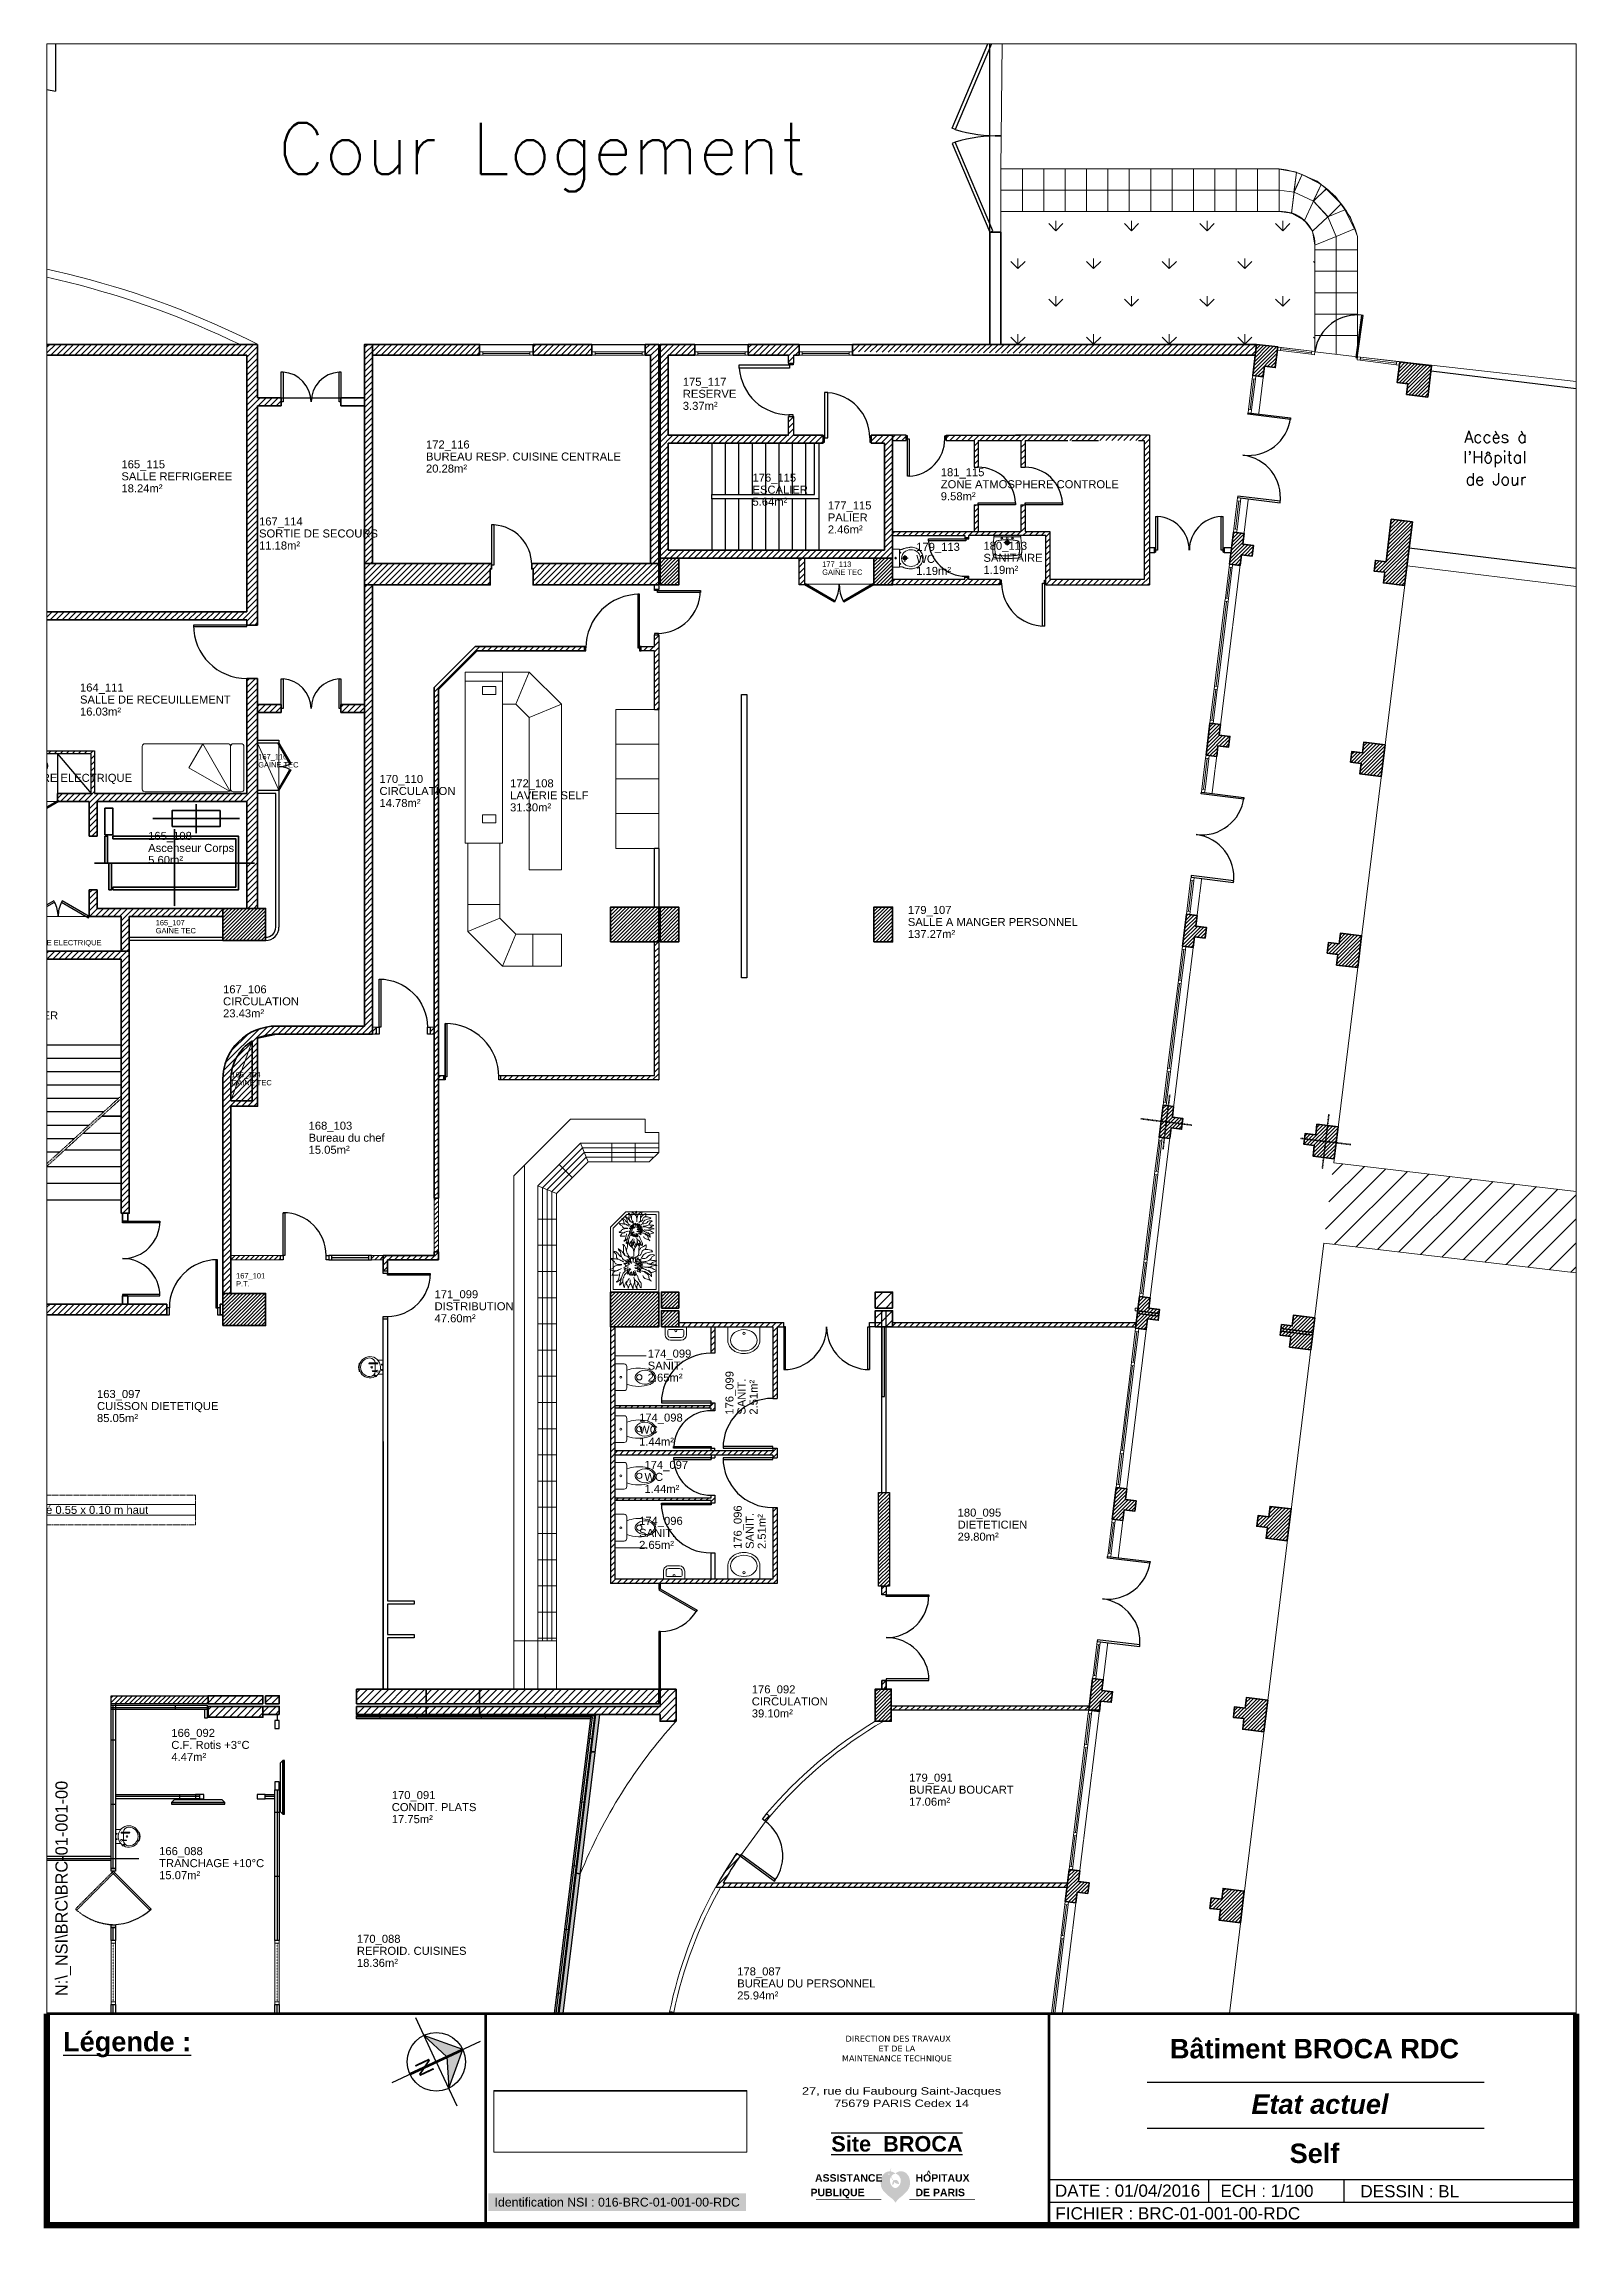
# Paper-space layout 'Self' of a CAD drawing. Header units: metres, sheet in millimetres. Extents: x 63 to 350, y -62 to 347.
# The model-space entities are those that its viewports show. They can reach past a viewport. Long polylines and large blocks are cut down to what shows.
import ezdxf
from ezdxf.enums import TextEntityAlignment as Align

# ---------------------------------------------------------------- set-up
doc = ezdxf.new("R2010")
doc.units = ezdxf.units.M
doc.header["$LTSCALE"] = 5
for name, pattern in [('AXE', [2, 1.25, -0.25, 0.25, -0.25]), ('CACHE', [9.525, 6.35, -3.175]), ('CACHÉ', [0.25, 0.125, -0.125]), ('CONTINU', [0]), ('DISCONTINU', [0.75, 0.5, -0.25]), ('POINTILLÉS', [0.1, 0.05, -0.05])]:
    doc.linetypes.add(name, pattern=pattern)
doc.layers.get('0').update_dxf_attribs({"lineweight": 0})
for name, color, linetype, lineweight in [('006 porte à batteuse', 7, 'Continuous', 0), ('006 Portes', 7, 'Continuous', 0), ('007 Fenêtres', 4, 'Continuous', 0), ('007 porte à batteuse', 7, 'Continuous', 0), ('00_tx_rep_local', 7, 'Continuous', 5), ('400 Lits', 7, 'Continuous', 0), ('800 Espace-vert', 8, 'Continuous', 5), ('900 equipement', 150, 'Continuous', 0), ('_AC2R-PRO-MACON', 7, 'Continuous', 5), ('_AC2R-PRO-MACONNERIE-130 mm', 7, 'Continuous', 18), ('A_chass', 4, 'Continuous', 20), ('A_MURS_STRU', 7, 'Continuous', 35), ('A_SANI', 5, 'Continuous', 20), ('EQUIPEMENT', 7, 'Continuous', 0), ('MENUISERIE', 153, 'Continuous', 0), ('Mur porteur', 7, 'Continuous', 18)]:
    doc.layers.add(name, color=color, linetype=linetype, lineweight=lineweight)
for name, color, linetype in [('00_Fmult', 7, 'Continuous'), ('A_ACCÈS', 7, 'CONTINU'), ('A_AGENC', 192, 'Continuous'), ('A_Etiqu_Gaine', 7, 'Continuous'), ('A_Etiqu_Gaine_ancien', 7, 'Continuous'), ('A_Etiqu_Gaine_code', 7, 'Continuous'), ('A_Etiqu_Local', 7, 'Continuous'), ('A_HACH_CLOIS', 7, 'CONTINU'), ('A_HACH_STRUC', 7, 'Continuous'), ('A_MUR_CLOI', 7, 'Continuous'), ('A_MURS_CLOI', 7, 'Continuous'), ('A_PORT', 7, 'Continuous'), ('Circulation jardin', 31, 'Continuous'), ('limite de propriété', 7, 'Continuous'), ('Logo', 7, 'CONTINU')]:
    doc.layers.add(name, color=color, linetype=linetype)
doc.styles.add('ANN', font='ARIALN.TTF', dxfattribs={"width": 1.5, "height": 0.1})
doc.styles.add('ARIAL', font='arial.ttf', dxfattribs={"height": 30})
doc.styles.add('Attribut', font='arial.ttf')
doc.styles.add('ROMANS', font='ROMANS')
doc.styles.add('SIMPLEX', font='SIMPLEX')
doc.styles.add('STYLE1', font='arial.ttf', dxfattribs={"height": 0.5})
doc.linetypes.add('ISOLATION', pattern='A,0.0001,-0.1,[134,ltypeshp.shx,S=0.1,R=0,X=-0.1,Y=0],-0.2,[134,ltypeshp.shx,S=0.1,R=180,X=0.1,Y=0],-0.1', length=0.4001)
picture_1 = doc.add_image_def('image1.jpg', size_in_pixel=(1654, 472))
pattern_1 = [(45, (-118.550106, -211.35183), (-0.044901281, 0.044901281), [])]

psp = doc.layouts.new('Self')

# ---------------------------------------------------------------- texts
at = {"insert": (64.95, -18.14), "char_height": 2.2861, "width": 244.7961, "attachment_point": 1, "rotation": 90}
psp.add_mtext('N:\\\\_NSI\\\\BRC\\\\BRC-01-001-00', dxfattribs=at)
at = {"layer": '00_Fmult', "style": 'STYLE1'}
for s, p in [('DATE : 01/04/2016 ', (251.85, -54.52)), ('ECH : 1/100', (282.81, -54.56)), ('DESSIN : BL', (308.97, -54.63)), ('FICHIER : BRC-01-001-00-RDC', (251.94, -58.77))]:
    psp.add_text(s, height=2.2861, dxfattribs=at).set_placement(p, align=Align.MIDDLE_LEFT)
at = {"layer": '00_Fmult', "attachment_point": 8}
for s, insert, char_height, style in [('{\\fArial|b1|i0|c0|p34;\\LLégende :}', (78.36, -29.58), 3.6288, 'STYLE1'), ('\\pxi-1.4609;{\\fVerdana|b0|i0|c0|p34;\\C5; DIRECTION DES TRAVAUX\\PET DE LA \\PMAINTENANCE TECHNIQUE}', (223.11, -30.53), 1.1059, 'ANN'), ('{\\fArial|b1|i0|c0|p34;Bâtiment BROCA RDC}', (300.39, -29.83), 3.6288, 'STYLE1'), ('{\\C5;27, rue du Faubourg Saint-Jacques\\P75679 PARIS Cedex 14}', (223.18, -38.89), 1.3824, 'ANN'), ('{\\fArial|b1|i1|c0|p34;\\C5;Etat actuel}', (301.41, -40.21), 3.6288, 'STYLE1'), ('{\\fArial|b1|i0|c0|p34;\\L\\OSite  BROCA}', (222.32, -47.25), 2.903, 'STYLE1'), ('{\\fArial|b1|i0|c0|p34;Self}', (300.39, -49.4), 3.6288, 'STYLE1')]:
    psp.add_mtext(s, dxfattribs=dict(at, insert=insert, char_height=char_height, style=style))
at = {"layer": '00_Fmult', "insert": (170, -57.52), "char_height": 1.6508, "attachment_point": 8, "style": 'STYLE1', "bg_fill": 1, "box_fill_scale": 1.5, "bg_fill_color": 51, "bg_fill_transparency": 0}
psp.add_mtext('{\\C194;Identification NSI : 016-BRC-01-001-00-RDC\\C6; }', dxfattribs=at)

msp = doc.modelspace()

# ---------------------------------------------------------------- texts
at = {"layer": '00_tx_rep_local', "color": 8, "linetype": 'DISCONTINU', "style": 'SIMPLEX'}
msp.add_text('Cour Logement', height=0.96, dxfattribs=at).set_placement((167.179, 121.18))
at = {"layer": '00_tx_rep_local', "color": 8, "linetype": 'Continuous', "style": 'ROMANS'}
for s, p in [('Accès à', (189.94, 116.158)), ("l'Hôpital", (189.925, 115.778)), ('de Jour', (189.946, 115.366))]:
    msp.add_text(s, height=0.2208, dxfattribs=at).set_placement(p, align=Align.CENTER)
at = {"layer": '_AC2R-PRO-MACONNERIE-130 mm', "color": 8, "style": 'ARIAL'}
msp.add_text('Socle maçonné carrelé 0.55 x 0.10 m haut', height=0.15, dxfattribs=at).set_placement((160.809, 96.126))

# ---------------------------------------------------------------- blocks, each defined once
blk = doc.blocks.new('Rosev_2')
h = blk.add_hatch(color=8)
h.dxf.hatch_style = 1
h.paths.add_polyline_path([(-0.292, 0.723), (-0.712, -0.265), (-0.286, -0.093)])
h.paths.add_polyline_path([(-0.27, -0.131), (-0.696, -0.304), (0.292, -0.723)])
for p, q in [((0, 0), (-0.487, 1.205)), ((-0.292, 0.723), (-0.723, -0.292)), ((-0.285, -0.115), (-0.292, 0.723)), ((1.205, 0.487), (-1.205, -0.487)), ((0.715, 0.311), (-0.712, -0.265)), ((0.731, 0.273), (-0.696, -0.304)), ((0, 0), (0.487, -1.205)), ((-0.723, -0.292), (0.292, -0.723)), ((0.292, -0.723), (-0.285, -0.115))]:
    blk.add_line(p, q)
blk.add_circle((0, 0), 0.78)
at = {"style": 'ARIAL'}
blk.add_text('N', height=0.416, rotation=112, dxfattribs=at).set_placement((0.516, 0.208), align=Align.CENTER)
blk = doc.blocks.new('Logo_AP-HP_2010')
h = blk.add_hatch(color=5)
h.dxf.hatch_style = 1
h.paths.add_polyline_path([(15.26, 3.54, 0.087951), (15.2, 3.58, 0.077698), (15.12, 3.61, 0.03026), (14.91, 3.63, 0.064219), (14.74, 3.62, 0.053297), (14.54, 3.55, -0.035265), (14.4, 3.73, -0.035265), (14.29, 3.92, -0.038017), (14.19, 4.15, -0.033638), (14.14, 4.36, -0.047979), (14.34, 4.58, -0.080912), (14.54, 4.71, -0.061688), (14.85, 4.8, 0.082171), (14.42, 5.12, 0.104414), (14.01, 5.23, 0.004443), (13.97, 5.23, -0.052513), (13.99, 5.44, -0.052513), (14.05, 5.65, -0.024915), (14.09, 5.74, -0.024915), (14.14, 5.82), (14.03, 5.79, 0.023369), (13.99, 5.71, 0.023369), (13.95, 5.63, 0.05238), (13.9, 5.44, 0.05238), (13.89, 5.23, 0.051008), (13.42, 5.19, 0.090273), (13.04, 5.04, 0.070397), (12.64, 4.71, 0.074613), (12.38, 4.31, 0.054663), (12.18, 3.74, 0.057344), (12.13, 3.17, 0.038155), (12.18, 2.55, 0.062487), (12.29, 2.19, 0.038104), (12.54, 1.73, 0.051084), (12.78, 1.42, 0.010974), (13.14, 1.07, 0.010897), (13.51, 0.73, 0.014069), (13.83, 0.47, -0.009376), (14.31, 0.09, -0.043401), (14.53, -0.13, -0.022183), (14.9, -0.61, -0.022183), (15.26, -0.12, -0.043401), (15.47, 0.1, -0.009376), (15.94, 0.49, 0.014069), (16.26, 0.75, 0.010897), (16.62, 1.1, 0.010974), (16.98, 1.46, 0.051084), (17.21, 1.77, 0.038104), (17.45, 2.24, 0.062487), (17.56, 2.6, 0.038155), (17.6, 3.21, 0.057344), (17.53, 3.78, 0.054663), (17.33, 4.35, 0.074613), (17.05, 4.75, 0.070397), (16.66, 5.07, 0.090273), (16.26, 5.22, 0.064201), (15.68, 5.25, 0.104414), (15.27, 5.13, 0.082171), (14.85, 4.8, -0.061688), (15.15, 4.72, -0.080912), (15.36, 4.59, -0.051096), (15.58, 4.36, -0.052273), (15.74, 4.09, -0.097488), (15.87, 3.59, -0.091605), (15.81, 3.04, -0.052863), (15.68, 2.74, -0.047118), (15.47, 2.45, -0.087865), (15.24, 2.26, -0.067468), (14.88, 2.11, -0.067468), (14.52, 2.25, -0.087865), (14.28, 2.43, -0.047118), (14.07, 2.72, -0.052863), (13.93, 3.02, -0.091605), (13.85, 3.57, -0.097488), (13.97, 4.07, -0.037175), (14.08, 4.27, 0.028309), (14.14, 4.06, 0.028309), (14.22, 3.87, 0.032302), (14.35, 3.66, 0.032302), (14.5, 3.47, 0.048008), (14.4, 3.33, 0.048008), (14.34, 3.17, 0.065182), (14.3, 2.94, 0.065182), (14.32, 2.7, 0.05645), (14.42, 2.76, 0.009836), (14.44, 2.78), (14.52, 2.85, 0.112168), (14.62, 3.07, 0.115868), (14.62, 3.31, 0.064855), (14.8, 3.12, 0.064855), (15.02, 2.99, 0.065591), (15.27, 2.92, 0.065591), (15.54, 2.91, 0.07043), (15.49, 3.17, 0.082203), (15.39, 3.37, 0.028832)])
h.paths.add_polyline_path([(13.55, 4.72, -1), (13.78, 4.72, -1)], flags=16)
at = {"color": 5, "const_width": 0.122}
for points in [[(12.27, 0), (0, 0)], [(29.78, 0), (17.51, 0)]]:
    blk.add_lwpolyline(points, dxfattribs=at)
at = {"color": 5, "char_height": 1.4, "attachment_point": 1, "style": 'ARIAL'}
for s, width, insert in [('\\pxqd;{\\fArial|b1|i0|c0|p34;ASSISTANCE}', 10.3743, (-0.15, 4.72)), ('\\pxqd;{\\fArial|b1|i0|c0|p34;HOPITAUX}', 12.471, (18.64, 4.72)), ('\\pxqd;{\\fArial|b1|i0|c0|p34;PUBLIQUE}', 12.2862, (-0.99, 2)), ('\\pxqd;{\\fArial|b1|i0|c0|p34;DE PARIS}', 12.471, (18.64, 2))]:
    blk.add_mtext_dynamic_manual_height_columns(s, width=width, gutter_width=20, heights=[0], dxfattribs=dict(at, insert=insert))
at = {"insert": (20.7, 5.36), "char_height": 1, "width": 5.387, "attachment_point": 1, "style": 'ARIAL'}
blk.add_mtext('{\\fArial|b1|i0|c0|p34;\\C5;^ }', dxfattribs=at)
blk = doc.blocks.new('LOGAPHP_2010')
blk.add_blockref('Logo_AP-HP_2010', (-259.22, -180.76))
blk = doc.blocks.new('BROCA2-G511')
at = {"layer": '400 Lits', "color": 0, "linetype": 'Continuous'}
for p, q in [((0.485936, 43.894112), (0.925049, 44.654682)), ((0.925049, 44.654682), (1.37505, 44.394871)), ((0.493905, 43.886143), (1.37505, 44.394871)), ((0.475049, 43.675259), (0.475049, 43.825253)), ((0.525048, 43.875256), (1.325051, 43.875256)), ((1.37505, 43.675259), (1.37505, 43.825253))]:
    blk.add_line(p, q, dxfattribs=at)
for points in [[(1.37505, 43.924984), (1.37505, 45.475254, 0.414213), (1.325051, 45.525254), (0.525048, 45.525257, 0.414214), (0.475048, 45.475254), (0.475049, 43.924984)], [(0.475049, 43.925259, 0.414213), (0.525048, 43.875259), (1.325051, 43.875256, 0.414214), (1.375051, 43.925259)], [(0.475049, 43.825253, -0.414214), (0.525048, 43.875253), (1.325051, 43.875256, -0.414214), (1.375051, 43.825253)], [(0.475049, 43.675259, 0.414213), (0.525048, 43.625259), (1.325051, 43.625256, 0.414214), (1.375051, 43.675259)]]:
    blk.add_lwpolyline(points, format="xyb", dxfattribs=at)
blk = doc.blocks.new('Lavabo 50 x 60')
at = {"layer": 'MENUISERIE'}
blk.add_lwpolyline([(25, 30), (0, 30), (0, -30), (25, -30)], dxfattribs=at)
blk.add_circle((12.4, 0), 2.17, dxfattribs=at)
blk.add_ellipse((25, 0), major_axis=(0, 25), ratio=0.8, dxfattribs=at)
blk.add_open_spline([(25, -30), (26.2, -30), (27.5, -29.9), (30.9, -29.3), (33, -28.5), (37, -26.5), (38.9, -25.1), (42.2, -22), (43.6, -20.2), (46.2, -16.2), (47.2, -14.1), (49.1, -8.7), (49.8, -5.3), (50.1, 1.4), (49.8, 4.9), (48.3, 11.4), (47.1, 14.5), (43.8, 20.2), (41.7, 22.7), (37.5, 26.1), (35.6, 27.3), (31.6, 29.1), (29.5, 29.6), (26.5, 30), (25.8, 30), (25, 30)], degree=3, knots=[3.14145, 3.14145, 3.14145, 3.14145, 3.284181, 3.284181, 3.536953, 3.536953, 3.789726, 3.789726, 4.042498, 4.042498, 4.29527, 4.29527, 4.645689, 4.645689, 4.996109, 4.996109, 5.346528, 5.346528, 5.696947, 5.696947, 5.946457, 5.946457, 6.195968, 6.195968, 6.283185, 6.283185, 6.283185, 6.283185], dxfattribs=at)
blk = doc.blocks.new('LAV40X25')
for p, q in [((-18, 0), (18, 0)), ((-20, -2), (-20, -15)), ((-15, -7), (-15, -15)), ((-13, -5), (13, -5)), ((-10, -20), (10, -20)), ((-10, -25), (10, -25)), ((15, -15), (15, -7)), ((20, -15), (20, -2))]:
    blk.add_line(p, q)
blk.add_circle((-0.1, -7.1), 2)
for centre, radius, start, end in [((-18, -2), 2, 90, 180), ((18, -2), 2, 0, 90), ((-10, -15), 10, 180, 270), ((-13, -7), 2, 90, 180), ((-10, -15), 5, 180, 270), ((10, -15), 10, 270, 0), ((10, -15), 5, 270, 0), ((13, -7), 2, 0, 90)]:
    blk.add_arc(centre, radius, start, end)
blk = doc.blocks.new('Lavabo40x25')
blk.add_blockref('LAV40X25', (-18, 0))
blk = doc.blocks.new('WC')
at = {"layer": 'EQUIPEMENT'}
for p, q in [((-50, 0), (0, 0)), ((-50, -17.7), (-50, 0)), ((0, 0), (0, -17.5)), ((-5, -22.5), (-45, -22.5))]:
    blk.add_line(p, q, dxfattribs=at)
for centre, radius in [((-25, -45.8), 5), ((-25, -11.2), 1.63)]:
    blk.add_circle(centre, radius, dxfattribs=at)
for centre, radius, start, end in [((-45, -17.5), 5, 180, 270), ((19.8, -44.7), 61.9, 158.9654, 199.9716), ((-17, -56.1), 21, 128.6486, 228.0849), ((-25, -47.1), 8.97, 44.4587, 134.8734), ((-33, -56.1), 21, 311.1188, 51.0842), ((-69.8, -44.7), 61.9, 349.0503, 21.0346), ((-5, -17.5), 5, 270, 0), ((-14.9, -54.3), 26.2, 206.1811, 223.7497), ((-25, -65.1), 11.5, 219.9575, 320.0425), ((-25, -65.1), 8.97, 225.1266, 315.5413), ((-35.1, -54.3), 26.2, 316.2503, 355.2598)]:
    blk.add_arc(centre, radius, start, end, dxfattribs=at)
blk = doc.blocks.new('LAVE-MAINS')
for p, q in [((-13, 0), (-13, -9.8)), ((13, 0), (-13, 0)), ((13, 0), (13, -9.8)), ((-8, -11.2), (-8, -26)), ((-6.4, -11.2), (-6.4, -26)), ((-6.4, -15), (6.8, -15)), ((6.8, -20.1), (6.8, -12.9)), ((7.7, -20.1), (7.7, -12.9)), ((15.4, -15.5), (13.5, -15.5)), ((15.2, -14.4), (17.7, -14.4)), ((15.8, -17.3), (15.2, -14.4)), ((15.5, -12.7), (15.5, -14.4)), ((17.4, -12.7), (15.5, -12.7)), ((17.2, -17.3), (15.8, -17.3)), ((17.7, -14.4), (17.2, -17.3)), ((17.4, -14.4), (17.4, -12.7))]:
    blk.add_line(p, q)
for centre, radius in [((-5, -2.5), 0.8), ((0, -21.5), 1.45), ((5, -2.5), 0.8), ((7.2, -11.2), 1.75)]:
    blk.add_circle(centre, radius)
for centre, radius, start, end in [((0, -25), 20, 37.9519, 28.7298), ((-7.4, -25), 10, 93.5292, 179.7497), ((0, -25), 17.4, 180.0042, 359.9958), ((-7.2, -11.2), 0.8, 0, 180), ((-7.2, -26), 0.8, 180, 0), ((7.2, -20.1), 0.45, 180, 0), ((7.4, -25), 10, 0.2503, 88.4782), ((-6.3, -42.8), 2.12, 189.2073, 251.3363), ((0, -25), 21, 250.4755, 289.5245), ((6.3, -42.8), 2.12, 288.6637, 350.7927)]:
    blk.add_arc(centre, radius, start, end)
blk = doc.blocks.new('A$C312D75F8')
at = {"linetype": 'Continuous'}
for points in [[(-0.05, 0.13), (-0.05, 1.03), (-0.08, 1.03), (-0.08, 0.13), (-0.05, 0.13)], [(-1, 0.13), (-1, 0), (-0.95, 0), (-0.95, 0.13), (-1, 0.13)], [(-0.05, 0.13), (-0.05, 0), (0, 0), (0, 0.13), (-0.05, 0.13)]]:
    blk.add_lwpolyline(points, dxfattribs=at)
blk.add_arc((-0.05, 0.13), 0.9, 90, 180, dxfattribs=at)
blk = doc.blocks.new('Porte100-cf-ep8')
at = {"linetype": 'Continuous', "flags": 128}
for points in [[(10, 8), (10, 108), (13, 108), (13, 8), (10, 8)], [(13, 8), (13, 108), (18, 103), (18, 13), (13, 8)], [(10, 8), (10, 0), (0, 0), (0, 8), (10, 8)], [(120, 8), (120, 0), (110, 0), (110, 8), (120, 8)]]:
    blk.add_lwpolyline(points, dxfattribs=at)
at = {"linetype": 'Continuous'}
blk.add_arc((10, 8), 100, 0, 90, dxfattribs=at)
blk = doc.blocks.new('A$C72521E5B')
at = {"linetype": 'Continuous', "flags": 128}
for points in [[(0, 8.0002), (0, 88.0002), (3, 88.0002), (3, 8.0002), (0, 8.0002)], [(0, 8.0002), (0, 0), (-5, 0), (-5, 8.0002), (0, 8.0002)], [(85, 8.0002), (85, 0), (80, 0), (80, 8.0002), (85, 8.0002)]]:
    blk.add_lwpolyline(points, dxfattribs=at)
at = {"linetype": 'Continuous'}
blk.add_arc((0, 8.0002), 80, 0, 90, dxfattribs=at)
blk = doc.blocks.new('A$C1FAD6000')
at = {"linetype": 'AXE', "ltscale": 0.01}
blk.add_line((0.05, -0.04), (1.15, -0.04), dxfattribs=at)
blk.add_lwpolyline([(1.2, -0.08), (0, -0.08), (0, -0.08), (0, 0), (1.2, 0)], close=True)
at = {"ltscale": 100}
for points in [[(0, 0), (0.05, 0), (0.05, -0.08), (0, -0.08)], [(1.15, 0), (1.2, 0), (1.2, -0.08), (1.15, -0.08)]]:
    blk.add_lwpolyline(points, close=True, dxfattribs=at)
blk = doc.blocks.new('A$C59805A40')
at = {"linetype": 'Continuous', "flags": 128}
for points in [[(0.08, -0.05), (0, -0.05), (0, 0), (0.08, 0), (0.08, -0.05)], [(0.04, -0.05), (0.746, -0.758), (0.725, -0.779), (0.019, -0.071), (0.04, -0.05)], [(0.08, -1.1), (0, -1.1), (0, -1.05), (0.08, -1.05), (0.08, -1.1)]]:
    blk.add_lwpolyline(points, dxfattribs=at)
at = {"linetype": 'CACHÉ', "flags": 128}
blk.add_lwpolyline([(0.04, -0.05), (-0.667, -0.757), (-0.646, -0.778), (0.061, -0.071), (0.04, -0.05)], dxfattribs=at)
at = {"linetype": 'CACHÉ'}
blk.add_arc((0.082, 0.052), 1.103, 227.2007, 267.7993, dxfattribs=at)
at = {"linetype": 'Continuous'}
blk.add_arc((-0.001, 0.048), 1.099, 272.1212, 312.8025, dxfattribs=at)
blk = doc.blocks.new('A_Etiqu_Local')
at = {"style": 'Attribut', "flags": 1}
for tag, p in [('CODE_HOPITAL', (-0.446, 1.632)), ('CODE_SITE', (-0.446, 1.407)), ('CODE_BATIMENT', (-0.446, 1.182)), ('CODE_SECTEUR', (-0.446, 0.957)), ('CODE_ETAGE', (-0.446, 0.732)), ('NOM_NORMALISE', (-0.446, -0.843)), ('SECTEUR_ACTIVITE', (-0.446, -1.068)), ('SOUS_SECTEUR_ACTIVITE', (-0.446, -1.293)), ('VOLUME', (-0.446, -1.518)), ('SERVICE', (-0.446, -1.743)), ('CODE_UG', (-0.446, -1.968)), ('CODE_UA', (-0.446, -2.193)), ('CODE_POLE', (-0.446, -2.418)), ('OCCUPANT_EXTERNE', (-0.446, -2.643)), ('DISPONIBILITE', (-0.446, -2.868)), ('ACCES_HANDICAPES', (-0.446, -3.093)), ('NATURE_SOL', (-0.446, -3.318)), ('AMIANTE', (-0.446, -3.768)), ('RISQUE_LABORATOIRE', (-0.446, -3.543))]:
    blk.add_attdef(tag, p, '', height=0.15, dxfattribs=at)
at = {"layer": 'A_Etiqu_Local', "style": 'Attribut'}
for tag, p in [('CODE_PIECE', (-0.446, 0.282)), ('NOM_USAGE', (-0.446, 0.057)), ('SURFACE', (-0.446, -0.168))]:
    blk.add_attdef(tag, p, '', height=0.15, dxfattribs=at)
blk = doc.blocks.new('A_Etiqu_Gaine')
at = {"style": 'Attribut', "flags": 1}
for tag, p in [('CODE_HOPITAL', (-0.432, 0.865)), ('CODE_SITE', (-0.432, 0.715)), ('CODE_BATIMENT', (-0.432, 0.565)), ('CODE_SECTEUR', (-0.432, 0.415)), ('CODE_ETAGE', (-0.432, 0.265)), ('SECTEUR_ACTIVITE', (-0.432, -0.485)), ('NOM_NORMALISE', (-0.432, -0.335)), ('SOUS_SECTEUR_ACTIVITE', (-0.432, -0.635)), ('SURFACE', (-0.432, -0.785)), ('AMIANTE', (-0.432, -1.235)), ('CODE_UG', (-0.432, -0.935)), ('CODE_POLE', (-0.432, -1.085))]:
    blk.add_attdef(tag, p, '', height=0.1, dxfattribs=at)
at = {"layer": 'A_Etiqu_Gaine', "style": 'Attribut'}
blk.add_attdef('NOM_USAGE', (-0.432, -0.185), '', height=0.1, dxfattribs=at)
at = {"layer": 'A_Etiqu_Gaine_ancien', "style": 'Attribut'}
blk.add_attdef('CODE_PIECE_ANCIEN', (-0.432, 0.115), '', height=0.1, dxfattribs=at)
at = {"layer": 'A_Etiqu_Gaine_code', "style": 'Attribut'}
blk.add_attdef('CODE_PIECE', (-0.432, -0.035), '', height=0.1, dxfattribs=at)
blk = doc.blocks.new('Porte-coul-100-ep8')
at = {"linetype": 'Continuous'}
for points in [[(-130, 8), (-130, 0), (-115, 0), (-115, 8), (-130, 8)], [(45.2, 18), (-54.8, 18), (-54.8, 15), (45.2, 15), (45.2, 18)], [(45.2, 15), (-54.8, 15), (-49.8, 10), (40.2, 10), (45.2, 15)], [(-15, 8), (-15, 0), (0, 0), (0, 8), (-15, 8)]]:
    blk.add_lwpolyline(points, dxfattribs=at)
blk.add_lwpolyline([(-67, 15, 0, 0, 0), (-84.7, 15, 5, 0, 0), (-98.1, 15, 0, 0, 0)], format="xyseb")

# ---------------------------------------------------------------- hatches: boundary and pattern name
h = msp.add_hatch()
h.set_pattern_fill('ANSI31', color=8, scale=0.015, style=0)
h.paths.add_polyline_path([(186.558, 99.791), (186.161, 99.84), (186.137, 99.642), (185.938, 99.666), (185.914, 99.468), (185.914, 99.468), (185.914, 99.468), (186.112, 99.443), (186.088, 99.245), (186.485, 99.196)])
h.paths.add_polyline_path([(183.656, 99.946), (183.457, 99.971), (183.481, 100.169), (183.343, 100.186), (183.342, 100.186), (183.283, 100.193), (183.21, 99.598), (183.408, 99.574), (183.433, 99.772), (183.631, 99.748)])
at = {"layer": '800 Espace-vert'}
h = msp.add_hatch(dxfattribs=at)
h.set_pattern_fill('GRASS', color=8, style=0)
h.set_pattern_definition([(90, (109.5912, 38.09946), (-0.707107, 0.707107), [0.1875, -1.226714]), (45, (109.5912, 38.0995), (-0.707107, 0.707107), [0.1875, -0.8125]), (135, (109.5912, 38.0995), (-0.707107, -0.707107), [0.1875, -0.8125])])
edge = h.paths.add_edge_path()
edge.add_line((180.691, 120.481), (180.691, 117.999))
edge.add_line((180.691, 117.999), (185.469, 118))
edge.add_line((185.469, 118), (186.56, 117.865))
edge.add_line((186.56, 117.865), (186.562, 119.79))
edge.add_arc((185.571, 119.427), 1.055, 20.1547, 92.2234)
edge.add_line((185.53, 120.481), (180.691, 120.481))
at = {"layer": '_AC2R-PRO-MACONNERIE-130 mm'}
h = msp.add_hatch(dxfattribs=at)
h.set_pattern_fill('ANSI31', color=8, scale=0.02, style=0)
h.set_pattern_definition(pattern_1)
h.paths.add_polyline_path([(170.091, 105.229), (170.016, 105.229), (170.016, 105.099), (170.091, 105.099)])
h.paths.add_polyline_path([(169.016, 105.229), (168.941, 105.229), (168.941, 105.099), (169.016, 105.099)])
h = msp.add_hatch(dxfattribs=at)
h.set_pattern_fill('ANSI31', color=8, scale=0.02, style=0)
h.set_pattern_definition(pattern_1)
h.paths.add_polyline_path([(170.171, 102.029), (170.091, 102.029), (170.091, 101.029), (170.171, 101.029)])
h = msp.add_hatch(dxfattribs=at)
h.set_pattern_fill('ANSI31', color=8, scale=0.02, style=0)
h.set_pattern_definition(pattern_1)
h.paths.add_polyline_path([(167.221, 100.96), (166.291, 100.96), (166.291, 100.879), (167.221, 100.879)])
h.paths.add_polyline_path([(169.141, 100.96), (168.921, 100.96), (168.921, 100.879), (169.141, 100.879)])
at = {"layer": 'A_HACH_CLOIS'}
h = msp.add_hatch(dxfattribs=at)
h.set_pattern_fill('ANSI31', color=8, scale=0.025, style=0)
h.paths.add_polyline_path([(166.791, 117.999), (162.341, 117.999), (162.341, 117.799), (162.641, 117.799), (162.641, 117.299), (162.791, 117.299), (162.791, 117.799), (166.591, 117.799), (166.591, 112.999), (162.791, 112.999), (162.791, 116.299), (162.641, 116.299), (162.641, 115.699), (161.341, 115.699), (161.341, 115.599), (161.341, 112.999), (161.441, 112.999), (161.441, 114.699), (161.741, 114.699), (161.741, 114.799), (161.441, 114.799), (161.441, 115.599), (162.641, 115.599), (162.641, 114.799), (162.541, 114.799), (162.541, 114.699), (162.641, 114.699), (162.641, 112.999), (162.541, 112.999), (162.541, 112.849), (166.591, 112.849), (166.591, 112.749), (166.791, 112.749), (166.791, 116.849), (167.233, 116.849), (167.233, 116.999), (166.791, 116.999)])
h.paths.add_polyline_path([(161.546, 115.392), (162.458, 115.392), (162.458, 115.68), (161.546, 115.68)], flags=25)
h = msp.add_hatch(dxfattribs=at)
h.set_pattern_fill('ANSI31', color=8, scale=0.025, style=0)
h.paths.add_polyline_path([(168.941, 117.799), (170.941, 117.799), (170.941, 117.999), (168.941, 117.999)])
h.paths.add_polyline_path([(168.941, 113.899), (168.791, 113.899), (168.791, 117.999), (168.941, 117.999)])
h = msp.add_hatch(dxfattribs=at)
h.set_pattern_fill('ANSI31', color=8, scale=0.025, style=0)
h.paths.add_polyline_path([(171.941, 117.999), (173.041, 117.999), (173.041, 117.799), (171.941, 117.799)])
h.paths.add_polyline_path([(174.291, 113.899), (171.916, 113.899), (171.916, 113.799), (171.941, 113.799), (171.941, 113.499), (174.291, 113.499)])
edge = h.paths.add_edge_path()
edge.add_line((168.791, 113.899), (168.791, 113.499))
edge.add_line((168.791, 113.499), (171.141, 113.499))
edge.add_line((171.141, 113.499), (171.141, 113.799))
edge.add_line((171.141, 113.799), (171.166, 113.799))
edge.add_line((171.166, 113.799), (171.166, 113.899))
edge.add_line((171.166, 113.899), (168.791, 113.899))
edge.add_line((168.791, 113.899), (168.791, 113.499))
h = msp.add_hatch(dxfattribs=at)
h.set_pattern_fill('ANSI31', color=8, scale=0.025, style=0)
h.paths.add_polyline_path([(174.041, 117.799), (174.041, 117.999), (174.291, 117.999), (174.291, 113.899), (174.141, 113.899), (174.141, 117.799)])
h = msp.add_hatch(dxfattribs=at)
h.set_pattern_fill('ANSI31', color=8, scale=0.025, style=0)
h.paths.add_polyline_path([(174.966, 117.999), (174.316, 117.999), (174.316, 113.999), (178.666, 113.999), (178.666, 116.299), (178.266, 116.299), (178.266, 116.149), (178.516, 116.149), (178.516, 114.149), (174.466, 114.149), (174.466, 116.149), (177.366, 116.149), (177.366, 116.299), (176.816, 116.299), (176.816, 116.649), (176.716, 116.649), (176.716, 116.299), (174.466, 116.299), (174.466, 117.799), (174.966, 117.799)])
h = msp.add_hatch(dxfattribs=at)
h.set_pattern_fill('ANSI31', color=8, scale=0.025, style=0)
h.paths.add_polyline_path([(176.916, 117.999), (176.816, 117.999), (175.966, 117.999), (175.966, 117.799), (176.716, 117.799), (176.716, 117.649), (176.816, 117.649), (176.816, 117.799), (176.916, 117.799)])
h = msp.add_hatch(dxfattribs=at)
h.set_pattern_fill('ANSI31', color=8, scale=0.025, style=0)
h.paths.add_polyline_path([(185.469, 117.999), (180.691, 117.999), (177.916, 117.999), (177.916, 117.859), (177.916, 117.859), (185.445, 117.799)])
h = msp.add_hatch(dxfattribs=at)
h.set_pattern_fill('ANSI31', color=8, scale=0.025, style=0)
h.paths.add_polyline_path([(178.916, 116.299), (178.666, 116.299), (178.666, 116.2), (178.916, 116.2)])
h = msp.add_hatch(dxfattribs=at)
h.set_pattern_fill('ANSI31', color=8, scale=0.025, style=0)
h.paths.add_polyline_path([(179.666, 116.2), (183.466, 116.2), (183.466, 116.299), (179.666, 116.299)])
h.paths.add_polyline_path([(180.266, 115.7), (180.191, 115.7), (180.191, 116.2), (180.266, 116.2)])
h.paths.add_polyline_path([(181.141, 116.2), (181.066, 116.2), (181.066, 115.7), (181.141, 115.7)])
h.paths.add_polyline_path([(183.366, 116.2), (183.466, 116.2), (183.466, 113.5), (183.366, 113.5)])
h.paths.add_polyline_path([(183.366, 113.5), (181.604, 113.5), (181.604, 113.599), (183.366, 113.599)])
h.paths.add_polyline_path([(181.604, 114.5), (181.529, 114.5), (181.529, 113.5), (181.604, 113.5)])
h.paths.add_polyline_path([(181.529, 114.425), (178.666, 114.425), (178.666, 114.5), (181.529, 114.5)])
h.paths.add_polyline_path([(181.141, 114.5), (181.066, 114.5), (181.066, 115), (181.141, 115)])
h.paths.add_polyline_path([(180.266, 114.5), (180.191, 114.5), (180.191, 115), (180.266, 115)])
h = msp.add_hatch(dxfattribs=at)
h.set_pattern_fill('ANSI31', color=8, scale=0.025, style=0)
h.paths.add_polyline_path([(176.916, 113.499), (176.916, 113.999), (177.016, 113.999), (177.016, 113.499)])
h = msp.add_hatch(dxfattribs=at)
h.set_pattern_fill('ANSI31', color=8, scale=0.025, style=0)
h.paths.add_polyline_path([(178.666, 113.499), (180.679, 113.499), (180.679, 113.599), (180.091, 113.599), (180.091, 113.637), (180.016, 113.637), (180.016, 113.599), (178.666, 113.599)])
h = msp.add_hatch(dxfattribs=at)
h.set_pattern_fill('ANSI31', color=8, scale=0.025, style=0)
edge = h.paths.add_edge_path()
edge.add_line((166.141, 100.249), (166.141, 104.249))
edge.add_arc((167.141, 104.249), 1, 89.7766, 179.9996, ccw=False)
edge.add_line((167.145, 105.249), (168.791, 105.249))
edge.add_line((168.791, 105.249), (168.791, 113.499))
edge.add_line((168.791, 113.499), (168.941, 113.499))
edge.add_line((168.941, 113.499), (168.941, 105.099))
edge.add_line((168.941, 105.099), (167.143, 105.099))
edge.add_line((167.143, 105.099), (166.791, 105.024))
edge.add_line((166.791, 105.024), (166.791, 103.749))
edge.add_line((166.791, 103.749), (166.291, 103.749))
edge.add_line((166.291, 103.749), (166.291, 100.249))
edge.add_line((166.291, 100.249), (166.141, 100.249))
edge.add_line((166.141, 100.249), (166.141, 100.17))
h = msp.add_hatch(dxfattribs=at)
h.set_pattern_fill('ANSI31', color=8, scale=0.025, style=0)
h.paths.add_polyline_path([(174.211, 112.569), (174.291, 112.569), (174.291, 111.172), (174.211, 111.172)])
h.paths.add_polyline_path([(174.211, 112.269), (173.961, 112.269), (173.961, 112.349), (174.211, 112.349)])
h = msp.add_hatch(dxfattribs=at)
h.set_pattern_fill('ANSI31', color=8, scale=0.025, style=0)
h.paths.add_polyline_path([(170.091, 102.029), (170.091, 111.579), (170.861, 112.349), (172.901, 112.351), (172.901, 112.269), (170.894, 112.269), (170.171, 111.546), (170.171, 102.029)])
h = msp.add_hatch(dxfattribs=at)
h.set_pattern_fill('ANSI31', color=8, scale=0.025, style=0)
h.paths.add_polyline_path([(162.101, 109.599), (162.101, 110.339), (163.681, 110.339), (163.681, 109.599), (163.049, 109.599), (163.049, 109.461), (163.064, 109.47), (163.076, 109.449), (163.641, 109.449), (163.641, 108.799), (163.791, 108.799), (163.791, 109.449), (166.158, 109.449), (166.591, 109.449), (166.591, 107.449), (166.791, 107.449), (166.791, 111.749), (166.591, 111.749), (166.591, 109.599), (166.158, 109.599), (163.741, 109.599), (163.741, 110.399), (163.681, 110.399), (162.041, 110.399), (162.041, 109.599), (161.141, 109.599), (161.141, 109.449), (162.076, 109.449), (162.087, 109.47), (162.101, 109.462)])
h.paths.add_polyline_path([(162.032, 109.554), (162.759, 109.554), (162.759, 109.78), (162.032, 109.78)], flags=24)
h.paths.add_polyline_path([(162.028, 109.764), (164.486, 109.764), (164.486, 110.011), (162.028, 110.011)], flags=25)
h.paths.add_polyline_path([(162.021, 109.952), (162.933, 109.952), (162.933, 110.241), (162.021, 110.241)], flags=25)
h = msp.add_hatch(dxfattribs=at)
h.set_pattern_fill('ANSI31', color=8, scale=0.025, style=0)
h.paths.add_polyline_path([(166.791, 111.111), (167.233, 111.111), (167.233, 111.261), (166.791, 111.261)])
h.paths.add_polyline_path([(168.349, 111.261), (168.791, 111.261), (168.791, 111.111), (168.349, 111.111)])
h = msp.add_hatch(dxfattribs=at)
h.set_pattern_fill('ANSI31', color=8, scale=0.025, style=0)
h.paths.add_polyline_path([(164.241, 107.299), (164.241, 106.649), (164.391, 106.649), (164.391, 107.299), (166.141, 107.299), (166.141, 107.449), (163.791, 107.449), (163.791, 107.799), (163.641, 107.799), (163.641, 107.299)])
h = msp.add_hatch(dxfattribs=at)
h.set_pattern_fill('ANSI31', color=8, scale=0.025, style=0)
h.paths.add_polyline_path([(164.241, 106.499), (164.241, 101.749), (164.391, 101.749), (164.391, 106.649), (164.241, 106.649), (161.141, 106.649), (161.141, 103.149), (161.291, 103.149), (161.291, 106.499)])
h = msp.add_hatch(dxfattribs=at)
h.set_pattern_fill('ANSI31', color=8, scale=0.025, style=0)
h.paths.add_polyline_path([(171.331, 104.324), (174.291, 104.324), (174.291, 104.244), (171.331, 104.244)])
h.paths.add_polyline_path([(174.211, 104.324), (174.291, 104.324), (174.291, 106.824), (174.211, 106.824)])
h = msp.add_hatch(dxfattribs=at)
h.set_pattern_fill('ANSI31', color=8, scale=0.025, style=0)
h.paths.add_polyline_path([(165.091, 99.849), (165.091, 100.049), (162.708, 100.049), (162.708, 104.899), (162.558, 104.899), (162.558, 100.049), (160.041, 100.049), (160.041, 99.849)])
h = msp.add_hatch(dxfattribs=at)
h.set_pattern_fill('ANSI31', color=8, scale=0.025, style=0)
h.paths.add_polyline_path([(170.171, 104.244), (170.171, 104.324), (170.271, 104.324), (170.271, 104.244)])
h = msp.add_hatch(dxfattribs=at)
h.set_pattern_fill('ANSI31', color=8, scale=0.025, style=0)
h.paths.add_polyline_path([(170.171, 101.029), (170.091, 101.029), (170.091, 100.96), (169.141, 100.96), (169.141, 100.879), (169.141, 100.669), (169.221, 100.669), (169.221, 100.879), (170.171, 100.879)])
h = msp.add_hatch(dxfattribs=at)
h.set_pattern_fill('ANSI31', color=8, scale=0.025, style=0)
h.paths.add_polyline_path([(174.666, 99.704), (176.631, 99.704), (176.631, 99.624), (176.504, 99.624), (176.504, 98.286), (176.424, 98.286), (176.424, 99.624), (174.666, 99.624)])
h = msp.add_hatch(dxfattribs=at)
h.set_pattern_fill('ANSI31', color=8, scale=0.025, style=0)
h.paths.add_polyline_path([(183.223, 99.704), (178.666, 99.704), (178.666, 99.624), (183.213, 99.624)])
h = msp.add_hatch(dxfattribs=at)
h.set_pattern_fill('ANSI31', color=8, scale=0.025, style=0)
h.paths.add_polyline_path([(175.271, 99.133), (175.341, 99.133), (175.341, 99.624), (175.271, 99.624)])
h = msp.add_hatch(dxfattribs=at)
h.set_pattern_fill('ANSI31', color=8, scale=0.025, style=0)
h.paths.add_polyline_path([(178.464, 93.011), (178.545, 93.011), (178.545, 92.849), (178.464, 92.849)])
at = {"layer": 'A_HACH_STRUC'}
h = msp.add_hatch(dxfattribs=at)
h.set_pattern_fill('ANSI31', color=8, scale=0.015, style=0)
h.paths.add_polyline_path([(186.12, 96.218), (185.723, 96.267), (185.698, 96.068), (185.5, 96.093), (185.475, 95.894), (185.674, 95.87), (185.649, 95.671), (186.046, 95.623)])
h.paths.add_polyline_path([(185.681, 92.645), (185.284, 92.694), (185.26, 92.495), (185.061, 92.52), (185.037, 92.321), (185.235, 92.297), (185.211, 92.098), (185.608, 92.05)])
h.paths.add_polyline_path([(185.242, 89.072), (184.845, 89.121), (184.821, 88.922), (184.622, 88.947), (184.598, 88.748), (184.796, 88.724), (184.772, 88.525), (185.169, 88.476)])
h.paths.add_polyline_path([(181.967, 89.474), (181.894, 88.879), (182.092, 88.854), (182.117, 89.053), (182.315, 89.028), (182.339, 89.227), (182.141, 89.251), (182.165, 89.45)])
h.paths.add_polyline_path([(182.406, 93.047), (182.332, 92.452), (182.531, 92.427), (182.555, 92.626), (182.754, 92.602), (182.778, 92.8), (182.58, 92.824), (182.604, 93.023)])
h.paths.add_polyline_path([(178.341, 92.249), (178.341, 92.849), (178.641, 92.849), (178.641, 92.249)])
h.paths.add_polyline_path([(182.844, 96.62), (182.771, 96.025), (182.97, 96.001), (182.994, 96.199), (183.193, 96.175), (183.217, 96.373), (183.018, 96.398), (183.043, 96.596)])
at = {"layer": 'A_HACH_STRUC', "ltscale": 0.025}
h = msp.add_hatch(dxfattribs=at)
h.set_pattern_fill('ANSI31', color=8, scale=0.03, angle=360.2018, style=0)
h.set_pattern_definition([(45.202, (168.64121, 92.37446), (-0.0675887, 0.0671143), [])])
h.paths.add_polyline_path([(169.765, 92.849), (168.641, 92.849), (168.641, 92.574), (169.771, 92.574, 0.254937), (169.715, 92.686, 0.306833)])
h.paths.add_polyline_path([(169.759, 92.524), (168.641, 92.524), (168.641, 92.374), (169.75, 92.374, 0.225986), (169.715, 92.473, 0.13159)])
h.paths.add_polyline_path([(169.941, 92.849), (169.765, 92.849, -0.306833), (169.715, 92.686, -0.254937), (169.771, 92.574), (169.941, 92.574)])
h.paths.add_polyline_path([(169.941, 92.524), (169.759, 92.524, -0.13159), (169.715, 92.473, -0.225986), (169.75, 92.374), (169.941, 92.374)])
h = msp.add_hatch(dxfattribs=at)
h.set_pattern_fill('ANSI31', color=8, scale=0.03, angle=360.20176, style=0)
h.paths.add_polyline_path([(169.941, 92.849), (170.941, 92.849), (170.941, 92.574), (169.941, 92.574)])
h.paths.add_polyline_path([(169.941, 92.524), (170.941, 92.524), (170.941, 92.374), (169.941, 92.374)])
h = msp.add_hatch(dxfattribs=at)
h.set_pattern_fill('ANSI31', color=8, scale=0.03, angle=360.2018, style=0)
h.set_pattern_definition([(45.2018, (170.94121, 92.24947), (-0.0675887, 0.0671143), [])])
h.paths.add_polyline_path([(174.291, 92.849), (170.941, 92.849), (170.941, 92.574), (174.291, 92.574)], flags=17)
h.paths.add_polyline_path([(174.616, 92.849), (174.316, 92.849), (174.316, 92.524), (170.941, 92.524), (170.941, 92.374), (174.316, 92.374), (174.316, 92.249), (174.616, 92.249)])
h = msp.add_hatch(dxfattribs=at)
h.set_pattern_fill('ANSI31', color=8, scale=0.03, angle=360.2018, style=0)
h.set_pattern_definition([(45.202, (165.86621, 92.32446), (-0.0675887, 0.0671143), [])])
h.paths.add_polyline_path([(166.891, 92.724), (165.866, 92.724), (165.866, 92.574), (166.891, 92.574)])
h.paths.add_polyline_path([(166.891, 92.524), (165.866, 92.524), (165.866, 92.324), (166.891, 92.324)])
h.paths.add_polyline_path([(167.196, 92.524), (166.891, 92.524), (166.891, 92.374), (167.196, 92.374)])
h.paths.add_polyline_path([(167.196, 92.724), (166.941, 92.724), (166.941, 92.574), (167.196, 92.574)])
at = {"layer": 'A_MUR_CLOI'}
h = msp.add_hatch(dxfattribs=at)
h.set_pattern_fill('ANSI31', color=8, scale=0.015, style=0)
h.paths.add_polyline_path([(178.316, 113.499), (178.316, 113.999), (178.666, 113.999), (178.666, 113.499)])
h.paths.add_polyline_path([(174.316, 113.499), (174.316, 113.999), (174.666, 113.999), (174.666, 113.499)])
h.paths.add_polyline_path([(159.466, 114.024), (159.466, 114.674), (160.116, 114.674), (160.116, 114.024)])
h.paths.add_polyline_path([(159.541, 106.824), (159.541, 107.474), (160.041, 107.474), (160.041, 106.824)])
h.paths.add_polyline_path([(166.141, 106.849), (166.141, 107.449), (166.941, 107.449), (166.941, 106.849)])
h.paths.add_polyline_path([(173.391, 106.824), (173.391, 107.474), (174.291, 107.474), (174.291, 106.824)])
h.paths.add_polyline_path([(174.316, 106.824), (174.316, 107.474), (174.666, 107.474), (174.666, 106.824)])
h.paths.add_polyline_path([(178.316, 106.824), (178.316, 107.474), (178.666, 107.474), (178.666, 106.824)])
h.paths.add_polyline_path([(166.141, 99.649), (166.141, 100.249), (166.941, 100.249), (166.941, 99.649)])
h.paths.add_polyline_path([(159.241, 99.649), (159.241, 100.249), (160.041, 100.249), (160.041, 99.649)])
h.paths.add_polyline_path([(152.116, 99.649), (152.116, 100.249), (153.066, 100.249), (153.066, 99.649)])
h.paths.add_polyline_path([(151.716, 99.649), (151.716, 100.249), (152.066, 100.249), (152.066, 99.649)])
h.paths.add_polyline_path([(115.366, 92.349), (115.366, 92.749), (116.016, 92.749), (116.016, 92.349)])
h.paths.add_polyline_path([(120.716, 92.349), (120.066, 92.349), (120.066, 92.749), (120.716, 92.749)])
edge = h.paths.add_edge_path()
edge.add_line((116.016, 92.349), (115.366, 92.349))
h = msp.add_hatch(dxfattribs=at)
h.set_pattern_fill('ANSI31', color=8, scale=0.015, style=0)
h.paths.add_polyline_path([(173.391, 99.624), (173.391, 100.274), (174.291, 100.274), (174.291, 99.624)])
h.paths.add_polyline_path([(174.341, 99.624), (174.341, 99.924), (174.666, 99.924), (174.666, 99.624)])
h.paths.add_polyline_path([(174.341, 99.974), (174.341, 100.274), (174.666, 100.274), (174.666, 99.974)])
h = msp.add_hatch(dxfattribs=at)
h.set_pattern_fill('ANSI31', color=8, scale=0.025, style=0)
h.paths.add_polyline_path([(173.471, 99.624), (173.391, 99.624), (173.391, 94.824), (176.504, 94.824), (176.504, 96.244), (176.424, 96.244), (176.424, 94.904), (173.471, 94.904)])
h.paths.add_polyline_path([(175.341, 96.473), (175.271, 96.473), (175.271, 96.424), (173.471, 96.424), (173.471, 96.374), (175.271, 96.374), (175.271, 96.326), (175.341, 96.326)], flags=17)
h.paths.add_polyline_path([(176.504, 97.356), (176.424, 97.356), (176.424, 97.304), (173.471, 97.304), (173.471, 97.224), (176.424, 97.224), (176.424, 97.174), (176.504, 97.174)], flags=17)
h.paths.add_polyline_path([(175.341, 98.203), (175.271, 98.203), (175.271, 98.154), (173.471, 98.154), (173.471, 98.104), (175.271, 98.104), (175.271, 98.056), (175.341, 98.056)], flags=17)
h = msp.add_hatch(dxfattribs=at)
h.set_pattern_fill('ANSI31', color=8, scale=0.015, style=0)
h.paths.add_polyline_path([(178.604, 94.774), (178.604, 96.524), (178.404, 96.524), (178.404, 94.774)])
h = msp.add_hatch(dxfattribs=at)
h.set_pattern_fill('ANSI31', color=8, scale=0.025, style=0)
h.paths.add_polyline_path([(178.543, 94.774), (178.464, 94.774), (178.464, 94.611), (178.543, 94.611)])
h = msp.add_hatch(dxfattribs=at)
h.set_pattern_fill('ANSI31', color=256, style=0)
h.paths.add_polyline_path([(178.545, 93.011), (178.464, 93.011), (178.464, 92.849), (178.545, 92.849)])
h = msp.add_hatch(dxfattribs=at)
h.set_pattern_fill('ANSI31', color=8, scale=0.02, style=0)
h.set_pattern_definition([(45, (-114.9301, -211.35183), (-0.044901281, 0.044901281), [])])
h.paths.add_polyline_path([(164.053, 92.724), (164.053, 92.574), (165.866, 92.574), (165.866, 92.724)])
msp.add_hatch(color=8, dxfattribs=at).paths.add_polyline_path([(171.966, 83.054), (172.046, 83.044), (173.191, 92.374), (173.111, 92.374)])
h = msp.add_hatch(dxfattribs=at)
h.set_pattern_fill('ANSI31', color=8, scale=0.025, style=0)
h.paths.add_polyline_path([(182.342, 92.532), (178.641, 92.532), (178.641, 92.452), (182.332, 92.452)])
h = msp.add_hatch(dxfattribs=at)
h.set_pattern_fill('ANSI31', color=8, scale=0.025, style=0)
h.paths.add_polyline_path([(176.37, 90.469), (176.31, 90.521, 0.00376), (176.229, 90.424), (176.291, 90.374, -0.00376)])
h = msp.add_hatch(dxfattribs=at)
h.set_pattern_fill('ANSI31', color=8, scale=0.025, style=0)
h.paths.add_polyline_path([(181.936, 89.22), (175.494, 89.22, -0.018295), (175.812, 89.733), (175.812, 89.733), (175.746, 89.777, 0.022418), (175.357, 89.14), (181.926, 89.14)])
h = msp.add_hatch(dxfattribs=at)
h.set_pattern_fill('ANSI31', color=8, scale=0.025, style=0)
h.paths.add_polyline_path([(174.575, 86.803), (174.577, 86.802, 0.002439), (174.561, 86.723), (174.482, 86.733, -0.002416), (174.497, 86.812), (174.575, 86.803, -0.000006)])
h.paths.add_polyline_path([(174.433, 85.802), (174.433, 85.802), (174.353, 85.809, 0.00479), (174.341, 85.649), (174.421, 85.649, -0.004637)])
at = {"layer": 'A_MURS_STRU'}
h = msp.add_hatch(dxfattribs=at)
h.set_pattern_fill('ANSI31', color=8, scale=0.015, style=0)
h.paths.add_polyline_path([(188.745, 117.597), (188.149, 117.67), (188.102, 117.285), (188.3, 117.261), (188.276, 117.062), (188.673, 117.013)])
h.paths.add_polyline_path([(187.875, 110.511), (187.478, 110.56), (187.453, 110.361), (187.255, 110.386), (187.23, 110.187), (187.429, 110.163), (187.404, 109.964), (187.801, 109.915)])
h.paths.add_polyline_path([(184.599, 110.913), (184.526, 110.318), (184.725, 110.293), (184.749, 110.492), (184.947, 110.467), (184.972, 110.666), (184.773, 110.69), (184.798, 110.889)])
h.paths.add_polyline_path([(184.16, 107.34), (184.087, 106.744), (184.286, 106.72), (184.31, 106.919), (184.509, 106.894), (184.533, 107.093), (184.335, 107.117), (184.359, 107.316)])
h.paths.add_polyline_path([(187.436, 106.938), (187.039, 106.986), (187.014, 106.788), (186.816, 106.812), (186.792, 106.614), (186.99, 106.589), (186.966, 106.391), (187.363, 106.342)])
h.paths.add_polyline_path([(188.386, 114.68), (187.989, 114.728), (187.892, 113.934), (187.693, 113.959), (187.669, 113.76), (187.868, 113.736), (187.843, 113.537), (188.24, 113.489)])
h.paths.add_polyline_path([(185.038, 114.486), (184.965, 113.891), (185.163, 113.866), (185.188, 114.065), (185.386, 114.04), (185.411, 114.239), (185.212, 114.263), (185.236, 114.462)])
edge = h.paths.add_edge_path()
edge.add_line((185.469, 117.999), (185.866, 117.951))
edge.add_line((185.866, 117.951), (185.819, 117.565))
edge.add_line((185.819, 117.565), (185.62, 117.59))
edge.add_line((185.62, 117.59), (185.596, 117.391))
edge.add_line((185.596, 117.391), (185.398, 117.416))
edge.add_line((185.398, 117.416), (185.469, 118))
h = msp.add_hatch(dxfattribs=at)
h.set_pattern_fill('ANSI31', color=8, scale=0.015, style=0)
h.paths.add_polyline_path([(183.722, 103.767), (183.649, 103.171), (183.847, 103.147), (183.871, 103.345), (184.07, 103.321), (184.094, 103.52), (183.896, 103.544), (183.92, 103.742)])
h = msp.add_hatch(dxfattribs=at)
h.set_pattern_fill('ANSI31', color=8, scale=0.015, style=0)
h.paths.add_polyline_path([(186.997, 103.365), (186.6, 103.413), (186.576, 103.215), (186.377, 103.239), (186.353, 103.041), (186.551, 103.016), (186.527, 102.818), (186.924, 102.769)])
h = msp.add_hatch(dxfattribs=at)
h.set_pattern_fill('ANSI31', color=8, style=0)
h.set_pattern_definition([(45, (109.59121, 38.09946), (-0.08838835, 0.08838835), [])])
h.paths.add_polyline_path([(178.341, 99.974), (178.341, 100.274), (178.666, 100.274), (178.666, 99.974)])
h.paths.add_polyline_path([(178.341, 99.624), (178.341, 99.924), (178.666, 99.924), (178.666, 99.624)])
at = {"layer": 'Circulation jardin'}
h = msp.add_hatch(dxfattribs=at)
h.set_pattern_fill('ANSI31', color=8, scale=0.1, style=0)
h.paths.add_polyline_path([(201.69, 112.211), (201.125, 107.516), (194.438, 108.337), (193.68, 101.895), (186.914, 102.691), (186.741, 101.28), (186.73, 101.192), (193.478, 100.391), (190.839, 79.117), (184.663, 73.649), (183.359, 73.649), (183.166, 71.949), (186.891, 71.949), (186.941, 73.649), (190.104, 76.449), (200.191, 76.449), (201.96, 74.865), (201.791, 71.949), (203.301, 71.949), (203.472, 74.855), (204.901, 76.449), (212.568, 76.439), (214.709, 73.92), (214.709, 71.949), (209.191, 71.949), (209.191, 69.149), (217.944, 69.149), (217.944, 66.643), (220.744, 66.643), (220.744, 45.515), (230.944, 45.515), (230.944, 56.515), (239.48, 56.515), (237.208, 66.055), (230.944, 66.055), (230.944, 90.155), (228.17, 90.155), (217.944, 90.155), (217.944, 71.949), (215.873, 71.949), (215.873, 94.9), (216.702, 95.399), (221.874, 95.4), (221.874, 96.628), (221.174, 96.628), (221.174, 98.066), (221.874, 98.066), (221.874, 99.296), (220.664, 99.296), (220.74, 108.236), (215.866, 108.88), (215.873, 105.784), (202.659, 107.29), (203.228, 112.022)])
h.paths.add_polyline_path([(203.323, 88.137), (202.579, 78.043), (191.991, 78.043)], flags=16)
h.paths.add_polyline_path([(204.834, 88.095), (204.093, 78.043), (213.702, 78.043)], flags=16)
h.paths.add_polyline_path([(194.875, 99.384), (192.551, 80.564), (203.15, 90.005)], flags=16)
h.paths.add_polyline_path([(196.302, 100.049), (203.592, 91.786), (204.129, 99.079)], flags=16)
h.paths.add_polyline_path([(205.63, 98.893), (205.103, 91.744), (212.213, 98.077)], flags=16)
h.paths.add_polyline_path([(214.709, 98.278), (205.276, 89.877), (214.709, 79.185)], flags=16)
h.paths.add_polyline_path([(195.733, 106.657), (214.709, 104.327), (214.709, 99.289), (195.156, 101.712)], flags=16)
h.paths.add_polyline_path([(219.344, 88.699), (219.344, 67.964), (222.144, 67.964), (222.144, 57.915), (229.544, 57.915), (229.544, 88.699)], flags=16)
h.paths.add_polyline_path([(222.144, 56.515), (229.544, 56.515), (229.544, 46.915), (222.144, 46.915)], flags=16)
h.paths.add_polyline_path([(230.944, 64.655), (236.103, 64.655), (237.707, 57.915), (230.944, 57.915)], flags=16)

# ---------------------------------------------------------------- linework, layer by layer
at = {"color": 8}
for p, q in [((174.291, 103.26), (174.291, 102.885)), ((173.471, 99.079), (174.054, 99.079)), ((173.471, 95.49), (174.073, 95.49)), ((173.088, 92.354), (173.081, 92.294)), ((176.291, 90.374), (175.818, 89.728)), ((164.053, 89.723), (161.351, 89.723)), ((174.433, 85.802), (174.561, 86.723))]:
    msp.add_line(p, q, dxfattribs=at)
msp.add_arc((181.845, 85.726), 9.737, 137.9378, 157.8721, dxfattribs=at)
at = {"layer": '006 porte à batteuse', "color": 8}
msp.add_line((177.027, 113.512), (178.316, 113.512), dxfattribs=at)
at = {"layer": '006 porte à batteuse', "color": 8, "linetype": 'Continuous'}
for p, q in [((166.791, 110.539), (167.191, 109.659)), ((166.691, 104.97), (166.291, 103.849))]:
    msp.add_line(p, q, dxfattribs=at)
at = {"layer": '006 porte à batteuse', "color": 8, "linetype": 'CACHÉ'}
for p, q in [((167.191, 110.516), (167.191, 109.681)), ((163.049, 109.449), (162.101, 109.449)), ((163.641, 107.299), (162.48, 107.299))]:
    msp.add_line(p, q, dxfattribs=at)
at = {"layer": '007 Fenêtres', "color": 8}
msp.add_lwpolyline([(164.133, 88.149), (164.133, 86.949), (164.053, 86.949), (164.053, 88.149)], close=True, dxfattribs=at)
at = {"layer": '007 porte à batteuse', "color": 8, "linetype": 'Continuous'}
for p, q in [((166.791, 110.539), (167.191, 109.659)), ((166.691, 104.97), (166.291, 103.849))]:
    msp.add_line(p, q, dxfattribs=at)
at = {"layer": '007 porte à batteuse', "color": 8, "linetype": 'CACHÉ'}
for p, q in [((167.191, 110.516), (167.191, 109.681)), ((163.049, 109.449), (162.101, 109.449)), ((163.641, 107.299), (162.48, 107.299))]:
    msp.add_line(p, q, dxfattribs=at)
at = {"layer": '007 porte à batteuse', "color": 8, "linetype": 'Continuous'}
for points in [[(166.791, 105.024), (166.791, 103.749), (166.291, 103.749)], [(166.691, 103.849), (166.691, 104.97)], [(166.291, 103.849), (166.691, 103.849)]]:
    msp.add_lwpolyline(points, dxfattribs=at)
at = {"layer": '800 Espace-vert', "color": 8}
for p, q in [((180.691, 121.281), (180.691, 120.481)), ((185.891, 121.281), (180.691, 121.281)), ((185.891, 120.481), (185.891, 121.281)), ((185.891, 120.881), (180.691, 120.881)), ((180.691, 120.481), (185.891, 120.481)), ((186.96, 120.016), (186.96, 118.565)), ((187.356, 120.015), (187.356, 118.565)), ((187.356, 119.365), (186.562, 119.365)), ((187.356, 118.965), (186.562, 118.965))]:
    msp.add_line(p, q, dxfattribs=at)
for points in [[(180.733, 125.995), (180.691, 121.281), (185.891, 121.281), (186.192, 121.228), (186.602, 121.048), (186.948, 120.764), (187.227, 120.37), (187.356, 120.015), (187.356, 117.768), (192.681, 117.166)], [(181.091, 120.481), (181.091, 121.281)], [(181.491, 120.481), (181.491, 121.281)], [(181.891, 120.481), (181.891, 121.281)], [(182.291, 120.481), (182.291, 121.281)], [(182.691, 120.481), (182.691, 121.281)], [(183.091, 120.481), (183.091, 121.281)], [(183.491, 120.481), (183.491, 121.281)], [(183.891, 120.481), (183.891, 121.281)], [(184.291, 120.481), (184.291, 121.281)], [(184.691, 120.481), (184.691, 121.281)], [(185.091, 120.481), (185.091, 121.281)], [(185.491, 120.481), (185.491, 121.281)], [(185.891, 121.278), (186.218, 121.217)], [(186.218, 121.217), (186.122, 120.453), (185.891, 120.481)], [(186.677, 120.987), (186.366, 120.318), (186.122, 120.453), (186.171, 120.846), (186.533, 120.678)], [(186.17, 120.846), (186.323, 121.175), (186.219, 121.212), (186.17, 120.847)], [(186.534, 120.678), (186.171, 120.847), (186.323, 121.175), (186.677, 120.987)], [(186.532, 120.678), (186.781, 120.909), (186.678, 120.986), (186.532, 120.678)], [(186.172, 120.847), (185.891, 120.883)], [(185.891, 120.883), (186.171, 120.847)], [(186.533, 120.677), (186.806, 120.385), (186.517, 120.114), (186.366, 120.318)], [(186.806, 120.385), (186.959, 120.015), (186.562, 119.852), (186.517, 120.114)], [(186.806, 120.385), (187.124, 120.516), (187.304, 120.158), (186.959, 120.015)], [(187.356, 119.765), (186.562, 119.765), (186.562, 119.852), (186.96, 120.016)], [(187.356, 118.565), (186.562, 118.565), (186.562, 119.765)], [(186.96, 119.765), (186.959, 120.015)], [(187.356, 118.165), (186.562, 118.165), (186.562, 118.565)], [(186.96, 118.565), (186.959, 118.165)], [(187.356, 118.565), (187.356, 118.165)], [(187.356, 117.768), (186.562, 117.861), (186.562, 118.165)], [(186.959, 118.165), (186.959, 117.814)], [(187.356, 118.165), (187.356, 117.768)]]:
    msp.add_lwpolyline(points, dxfattribs=at)
for points in [[(186.534, 120.678), (186.775, 120.906), (187.053, 120.63), (186.807, 120.386)], [(186.914, 102.691), (193.665, 101.897), (194.438, 108.337), (201.125, 107.516), (201.69, 112.211), (188.285, 113.857)], [(186.73, 101.192), (193.478, 100.391), (190.839, 79.117), (184.663, 73.649), (183.357, 73.649)]]:
    msp.add_lwpolyline(points, close=True, dxfattribs=at)
msp.add_lwpolyline([(180.691, 120.481), (180.691, 117.999), (185.469, 117.999), (186.56, 117.865), (186.562, 119.852, 0.447825), (185.891, 120.481), (180.691, 120.481)], format="xyb", close=True, dxfattribs=at)
for centre, radius, start, end in [((185.703, 119.583), 1.709, 14.6557, 83.6644), ((185.919, 119.812), 0.67, 26.8048, 92.3907), ((159.29, 103.216), 16.578, 63.0952, 87.8472), ((159.29, 103.216), 16.428, 64.1453, 87.8472)]:
    msp.add_arc(centre, radius, start, end, dxfattribs=at)
at = {"layer": '800 Espace-vert', "color": 8, "linetype": 'Continuous'}
for points in [[(173.762, 101.596), (173.757, 101.602), (173.749, 101.612), (173.738, 101.642), (173.736, 101.672), (173.735, 101.682), (173.738, 101.704), (173.738, 101.722), (173.733, 101.737), (173.722, 101.754), (173.741, 101.744), (173.748, 101.74), (173.757, 101.729), (173.768, 101.705), (173.77, 101.686), (173.776, 101.668), (173.779, 101.665), (173.781, 101.663)], [(173.857, 101.717), (173.851, 101.726), (173.84, 101.742), (173.883, 101.808), (173.87, 101.76), (173.889, 101.73), (173.898, 101.714)], [(173.922, 101.574), (173.936, 101.589), (173.965, 101.617), (173.938, 101.713), (174.013, 101.796), (173.899, 101.738), (173.887, 101.671), (173.882, 101.638)], [(174.016, 101.672), (174.029, 101.678), (174.055, 101.69), (174.052, 101.732), (174.056, 101.756), (174.021, 101.718), (173.977, 101.707), (173.966, 101.682), (173.96, 101.669)], [(173.657, 101.387), (173.636, 101.381), (173.594, 101.37), (173.59, 101.343), (173.562, 101.308), (173.599, 101.327), (173.637, 101.315), (173.665, 101.322), (173.679, 101.325)], [(173.667, 101.543), (173.655, 101.549), (173.63, 101.56), (173.649, 101.614), (173.58, 101.659), (173.655, 101.645), (173.674, 101.595), (173.7, 101.579), (173.712, 101.571)], [(173.76, 101.53), (173.75, 101.531), (173.731, 101.535), (173.712, 101.57), (173.695, 101.611), (173.71, 101.63), (173.644, 101.71), (173.695, 101.667), (173.712, 101.66), (173.741, 101.621), (173.748, 101.594), (173.784, 101.587), (173.81, 101.569), (173.816, 101.555), (173.819, 101.549)], [(173.778, 101.405), (173.77, 101.403), (173.753, 101.399), (173.751, 101.389), (173.74, 101.375), (173.755, 101.382), (173.77, 101.377), (173.781, 101.38), (173.786, 101.381)], [(173.782, 101.466), (173.777, 101.469), (173.767, 101.473), (173.774, 101.494), (173.748, 101.512), (173.777, 101.506), (173.784, 101.487), (173.794, 101.48), (173.799, 101.477)], [(173.818, 101.461), (173.814, 101.462), (173.806, 101.463), (173.799, 101.477), (173.792, 101.493), (173.798, 101.5), (173.772, 101.531), (173.793, 101.515), (173.799, 101.512), (173.81, 101.497), (173.813, 101.486), (173.827, 101.483), (173.837, 101.477), (173.84, 101.471), (173.841, 101.469)], [(173.797, 101.359), (173.795, 101.355), (173.793, 101.346), (173.782, 101.317), (173.796, 101.333), (173.804, 101.341)], [(173.818, 101.487), (173.817, 101.489), (173.813, 101.493), (173.809, 101.505), (173.808, 101.517), (173.808, 101.521), (173.809, 101.529), (173.809, 101.536), (173.807, 101.542), (173.803, 101.549), (173.81, 101.545), (173.813, 101.543), (173.817, 101.539), (173.821, 101.53), (173.822, 101.522), (173.824, 101.515), (173.825, 101.514), (173.826, 101.513)], [(173.83, 101.346), (173.827, 101.342), (173.821, 101.333), (173.834, 101.318), (173.834, 101.3), (173.837, 101.322), (173.844, 101.33), (173.847, 101.333)], [(173.856, 101.534), (173.853, 101.538), (173.849, 101.544), (173.866, 101.57), (173.861, 101.551), (173.868, 101.539), (173.872, 101.533)], [(173.881, 101.479), (173.886, 101.484), (173.898, 101.495), (173.887, 101.533), (173.916, 101.565), (173.872, 101.542), (173.867, 101.516), (173.865, 101.503)], [(173.87, 101.341), (173.87, 101.335), (173.871, 101.323), (173.88, 101.312), (173.885, 101.299), (173.88, 101.318), (173.888, 101.332), (173.888, 101.336), (173.887, 101.338)], [(173.918, 101.517), (173.923, 101.519), (173.933, 101.524), (173.931, 101.54), (173.933, 101.549), (173.92, 101.535), (173.902, 101.53), (173.898, 101.521), (173.896, 101.516)], [(173.914, 101.378), (173.917, 101.372), (173.922, 101.36), (173.953, 101.354), (173.968, 101.341), (173.943, 101.362), (173.953, 101.378), (173.934, 101.389), (173.924, 101.394)], [(173.946, 101.407), (173.951, 101.402), (173.961, 101.391), (173.973, 101.399), (173.998, 101.403), (173.973, 101.411), (173.97, 101.418), (173.953, 101.421), (173.944, 101.422)], [(173.948, 101.441), (173.953, 101.441), (173.962, 101.441), (173.967, 101.451), (174.001, 101.46), (173.969, 101.458), (173.96, 101.461), (173.955, 101.463)], [(174.008, 101.315), (174.015, 101.3), (174.028, 101.27), (174.106, 101.255), (174.145, 101.22), (174.082, 101.276), (174.106, 101.317), (174.057, 101.343), (174.033, 101.357)], [(174.089, 101.39), (174.102, 101.377), (174.127, 101.35), (174.159, 101.37), (174.222, 101.38), (174.158, 101.4), (174.151, 101.42), (174.106, 101.427), (174.083, 101.43)], [(174.094, 101.478), (174.106, 101.478), (174.129, 101.477), (174.144, 101.504), (174.231, 101.525), (174.149, 101.522), (174.124, 101.53), (174.111, 101.535)], [(173.54, 100.887), (173.523, 100.895), (173.49, 100.91), (173.515, 100.983), (173.424, 101.042), (173.524, 101.024), (173.549, 100.957), (173.583, 100.936), (173.6, 100.925)], [(173.664, 100.87), (173.651, 100.872), (173.625, 100.876), (173.6, 100.924), (173.577, 100.978), (173.597, 101.003), (173.509, 101.11), (173.578, 101.053), (173.6, 101.044), (173.638, 100.991), (173.648, 100.956), (173.696, 100.946), (173.731, 100.922), (173.738, 100.904), (173.742, 100.895)], [(173.666, 100.959), (173.66, 100.966), (173.649, 100.98), (173.634, 101.02), (173.632, 101.06), (173.631, 101.073), (173.635, 101.102), (173.635, 101.126), (173.628, 101.146), (173.613, 101.17), (173.638, 101.155), (173.647, 101.151), (173.66, 101.136), (173.675, 101.104), (173.677, 101.079), (173.686, 101.055), (173.689, 101.05), (173.691, 101.048)], [(173.706, 101.269), (173.703, 101.257), (173.697, 101.234), (173.668, 101.159), (173.705, 101.201), (173.724, 101.222)], [(173.751, 100.835), (173.749, 100.838), (173.744, 100.843), (173.738, 100.86), (173.737, 100.876), (173.737, 100.881), (173.739, 100.894), (173.738, 100.903), (173.736, 100.912), (173.729, 100.921), (173.74, 100.915), (173.744, 100.913), (173.749, 100.907), (173.755, 100.894), (173.756, 100.884), (173.759, 100.874), (173.761, 100.872), (173.762, 100.871)], [(173.792, 101.235), (173.784, 101.224), (173.769, 101.201), (173.802, 101.162), (173.803, 101.115), (173.808, 101.172), (173.826, 101.192), (173.835, 101.202)], [(173.793, 101.12), (173.786, 101.131), (173.771, 101.153), (173.827, 101.24), (173.81, 101.178), (173.836, 101.136), (173.848, 101.116)], [(173.803, 100.901), (173.8, 100.905), (173.794, 100.914), (173.817, 100.95), (173.81, 100.924), (173.821, 100.907), (173.826, 100.899)], [(173.839, 100.823), (173.846, 100.831), (173.862, 100.846), (173.847, 100.898), (173.888, 100.944), (173.826, 100.912), (173.82, 100.875), (173.817, 100.857)], [(173.879, 100.93), (173.899, 100.948), (173.937, 100.986), (173.901, 101.114), (174.001, 101.225), (173.849, 101.147), (173.834, 101.058), (173.826, 101.014)], [(173.893, 101.222), (173.894, 101.207), (173.897, 101.176), (173.92, 101.146), (173.933, 101.114), (173.919, 101.163), (173.941, 101.199), (173.939, 101.209), (173.938, 101.214)], [(174.006, 101.06), (174.023, 101.068), (174.057, 101.084), (174.053, 101.14), (174.059, 101.172), (174.012, 101.121), (173.953, 101.106), (173.938, 101.073), (173.93, 101.056)], [(173.527, 100.679), (173.499, 100.672), (173.443, 100.657), (173.437, 100.621), (173.399, 100.574), (173.449, 100.6), (173.499, 100.583), (173.537, 100.592), (173.556, 100.597)], [(173.591, 100.522), (173.588, 100.506), (173.58, 100.475), (173.541, 100.376), (173.591, 100.432), (173.616, 100.46)], [(173.694, 100.72), (173.683, 100.717), (173.66, 100.711), (173.657, 100.697), (173.642, 100.677), (173.663, 100.688), (173.683, 100.681), (173.698, 100.685), (173.706, 100.687)], [(173.7, 100.806), (173.693, 100.809), (173.679, 100.815), (173.69, 100.845), (173.652, 100.869), (173.693, 100.862), (173.703, 100.834), (173.717, 100.825), (173.724, 100.821)], [(173.751, 100.798), (173.745, 100.799), (173.734, 100.801), (173.724, 100.821), (173.715, 100.843), (173.723, 100.853), (173.687, 100.897), (173.715, 100.873), (173.724, 100.87), (173.74, 100.848), (173.744, 100.834), (173.764, 100.829), (173.778, 100.82), (173.781, 100.812), (173.782, 100.809)], [(173.721, 100.656), (173.719, 100.649), (173.716, 100.637), (173.7, 100.596), (173.72, 100.619), (173.731, 100.63)], [(173.768, 100.638), (173.764, 100.631), (173.755, 100.619), (173.773, 100.597), (173.774, 100.572), (173.777, 100.603), (173.786, 100.614), (173.791, 100.619)], [(173.823, 100.63), (173.824, 100.622), (173.825, 100.605), (173.838, 100.589), (173.845, 100.571), (173.837, 100.598), (173.849, 100.618), (173.848, 100.623), (173.848, 100.626)], [(173.89, 100.876), (173.897, 100.879), (173.911, 100.886), (173.91, 100.909), (173.912, 100.922), (173.893, 100.901), (173.869, 100.895), (173.863, 100.881), (173.859, 100.874)], [(173.886, 100.681), (173.889, 100.673), (173.897, 100.657), (173.939, 100.649), (173.96, 100.629), (173.926, 100.66), (173.939, 100.682), (173.913, 100.697), (173.899, 100.704)], [(173.93, 100.722), (173.937, 100.715), (173.951, 100.7), (173.968, 100.711), (174.003, 100.717), (173.968, 100.727), (173.964, 100.738), (173.939, 100.742), (173.927, 100.744)], [(173.933, 100.77), (173.939, 100.77), (173.952, 100.769), (173.96, 100.784), (174.007, 100.796), (173.962, 100.794), (173.949, 100.799), (173.942, 100.801)], [(173.995, 100.584), (174.004, 100.564), (174.022, 100.524), (174.125, 100.504), (174.177, 100.457), (174.093, 100.532), (174.125, 100.586), (174.06, 100.622), (174.028, 100.639)], [(174.103, 100.684), (174.12, 100.666), (174.153, 100.63), (174.196, 100.657), (174.28, 100.67), (174.195, 100.697), (174.186, 100.723), (174.125, 100.732), (174.094, 100.737)], [(174.11, 100.801), (174.125, 100.8), (174.156, 100.799), (174.176, 100.836), (174.291, 100.864), (174.182, 100.859), (174.149, 100.871), (174.132, 100.876)], [(173.706, 100.477), (173.696, 100.462), (173.676, 100.432), (173.72, 100.379), (173.721, 100.317), (173.728, 100.392), (173.752, 100.42), (173.764, 100.433)], [(173.842, 100.46), (173.843, 100.439), (173.846, 100.399), (173.877, 100.358), (173.894, 100.315), (173.876, 100.38), (173.905, 100.429), (173.902, 100.442), (173.901, 100.449)]]:
    msp.add_open_spline(points, degree=3, dxfattribs=at)
for points, knots in [([(173.823, 101.578), (173.817, 101.585), (173.8, 101.604), (173.77, 101.655), (173.798, 101.719), (173.789, 101.814), (173.827, 101.719), (173.883, 101.712), (173.881, 101.628), (173.88, 101.586)], [0.055709, 0.055709, 0.055709, 0.055709, 0.1428571, 0.2857143, 0.4285714, 0.5714286, 0.7142857, 0.8571429, 1, 1, 1, 1]), ([(173.709, 101.412), (173.703, 101.411), (173.672, 101.402), (173.642, 101.369), (173.513, 101.402), (173.602, 101.402), (173.597, 101.459), (173.687, 101.463), (173.714, 101.463)], [0.0525654, 0.0525654, 0.0525654, 0.0525654, 0.0714286, 0.1428571, 0.2142857, 0.2857143, 0.3571429, 0.3952197, 0.3952197, 0.3952197, 0.3952197]), ([(173.711, 101.467), (173.699, 101.468), (173.646, 101.472), (173.623, 101.476), (173.611, 101.514), (173.53, 101.567), (173.607, 101.545), (173.679, 101.549), (173.71, 101.518), (173.734, 101.51), (173.738, 101.508)], [0.4790396, 0.4790396, 0.4790396, 0.4790396, 0.5, 0.5714286, 0.6428571, 0.7142857, 0.7857143, 0.8571429, 0.9285714, 0.9446411, 0.9446411, 0.9446411, 0.9446411]), ([(173.691, 101.362), (173.684, 101.342), (173.678, 101.286), (173.658, 101.236), (173.621, 101.218), (173.683, 101.236), (173.722, 101.299), (173.722, 101.345), (173.754, 101.369), (173.765, 101.377)], [0.1386974, 0.1386974, 0.1386974, 0.1386974, 0.2222222, 0.3333333, 0.4444444, 0.5555556, 0.6666667, 0.7777778, 0.8653324, 0.8653324, 0.8653324, 0.8653324]), ([(173.817, 101.277), (173.809, 101.261), (173.784, 101.222), (173.754, 101.215), (173.753, 101.105), (173.717, 101.248), (173.741, 101.286), (173.743, 101.321), (173.781, 101.355), (173.8, 101.372)], [0.1540396, 0.1540396, 0.1540396, 0.1540396, 0.25, 0.375, 0.5, 0.625, 0.75, 0.875, 1, 1, 1, 1]), ([(173.798, 101.416), (173.795, 101.415), (173.784, 101.411), (173.772, 101.399), (173.721, 101.412), (173.756, 101.411), (173.754, 101.434), (173.789, 101.435), (173.8, 101.435)], [0.0525654, 0.0525654, 0.0525654, 0.0525654, 0.0714286, 0.1428571, 0.2142857, 0.2857143, 0.3571429, 0.3952197, 0.3952197, 0.3952197, 0.3952197]), ([(173.799, 101.437), (173.794, 101.437), (173.773, 101.439), (173.764, 101.44), (173.76, 101.455), (173.728, 101.476), (173.758, 101.467), (173.786, 101.469), (173.798, 101.457), (173.808, 101.453), (173.809, 101.453)], [0.4790396, 0.4790396, 0.4790396, 0.4790396, 0.5, 0.5714286, 0.6428571, 0.7142857, 0.7857143, 0.8571429, 0.9285714, 0.9446411, 0.9446411, 0.9446411, 0.9446411]), ([(173.791, 101.396), (173.788, 101.388), (173.786, 101.366), (173.778, 101.347), (173.763, 101.339), (173.788, 101.347), (173.803, 101.371), (173.803, 101.389), (173.815, 101.398), (173.82, 101.402)], [0.1386974, 0.1386974, 0.1386974, 0.1386974, 0.2222222, 0.3333333, 0.4444444, 0.5555556, 0.6666667, 0.7777778, 0.8653324, 0.8653324, 0.8653324, 0.8653324]), ([(173.84, 101.363), (173.837, 101.356), (173.827, 101.341), (173.816, 101.338), (173.815, 101.296), (173.801, 101.351), (173.81, 101.366), (173.811, 101.38), (173.826, 101.393), (173.833, 101.4)], [0.1540396, 0.1540396, 0.1540396, 0.1540396, 0.25, 0.375, 0.5, 0.625, 0.75, 0.875, 1, 1, 1, 1]), ([(173.842, 101.48), (173.84, 101.483), (173.833, 101.49), (173.822, 101.51), (173.833, 101.535), (173.829, 101.572), (173.844, 101.535), (173.866, 101.532), (173.865, 101.5), (173.865, 101.483)], [0.055709, 0.055709, 0.055709, 0.055709, 0.1428571, 0.2857143, 0.4285714, 0.5714286, 0.7142857, 0.8571429, 1, 1, 1, 1]), ([(173.867, 101.357), (173.868, 101.355), (173.871, 101.346), (173.865, 101.327), (173.859, 101.314), (173.862, 101.296), (173.856, 101.323), (173.844, 101.339), (173.844, 101.349), (173.845, 101.354)], [0.2222727, 0.2222727, 0.2222727, 0.2222727, 0.25, 0.3333333, 0.4166667, 0.5, 0.5833333, 0.6666667, 0.7495001, 0.7495001, 0.7495001, 0.7495001]), ([(173.866, 101.368), (173.866, 101.363), (173.867, 101.352), (173.888, 101.347), (173.905, 101.293), (173.908, 101.34), (173.892, 101.348), (173.888, 101.368), (173.885, 101.378)], [0.0496843, 0.0496843, 0.0496843, 0.0496843, 0.1666667, 0.3333333, 0.5, 0.6666667, 0.8333333, 1, 1, 1, 1]), ([(173.885, 101.415), (173.889, 101.411), (173.897, 101.403), (173.921, 101.4), (173.929, 101.398), (173.962, 101.377), (173.963, 101.366), (173.963, 101.382), (173.958, 101.394), (173.94, 101.406), (173.927, 101.411), (173.916, 101.416), (173.912, 101.421), (173.911, 101.423)], [0, 0, 0, 0, 0.0833333, 0.1666667, 0.25, 0.3333333, 0.4166667, 0.5, 0.5833333, 0.6666667, 0.75, 0.8333333, 0.8769649, 0.8769649, 0.8769649, 0.8769649]), ([(173.905, 101.446), (173.902, 101.445), (173.896, 101.443), (173.893, 101.442), (173.889, 101.44), (173.887, 101.439)], [0, 0, 0, 0, 0.3333333, 0.6666667, 0.8177868, 0.8177868, 0.8177868, 0.8177868]), ([(173.907, 101.475), (173.907, 101.476), (173.912, 101.48), (173.917, 101.494), (173.942, 101.506), (173.981, 101.507), (173.941, 101.524), (173.909, 101.517), (173.909, 101.494), (173.897, 101.488), (173.891, 101.485)], [0.1069952, 0.1069952, 0.1069952, 0.1069952, 0.125, 0.25, 0.375, 0.5, 0.625, 0.75, 0.875, 1, 1, 1, 1]), ([(173.91, 101.47), (173.907, 101.469), (173.902, 101.469), (173.897, 101.464), (173.894, 101.462)], [0, 0, 0, 0, 0.5, 0.9431545, 0.9431545, 0.9431545, 0.9431545]), ([(173.918, 101.426), (173.921, 101.425), (173.931, 101.422), (173.955, 101.422), (173.97, 101.434), (174.001, 101.431), (173.976, 101.442), (173.949, 101.435), (173.939, 101.449), (173.916, 101.447), (173.905, 101.446)], [0.0799915, 0.0799915, 0.0799915, 0.0799915, 0.125, 0.25, 0.375, 0.5, 0.625, 0.75, 0.875, 1, 1, 1, 1]), ([(173.912, 101.453), (173.921, 101.453), (173.938, 101.453), (173.96, 101.466), (173.963, 101.485), (173.987, 101.487), (173.965, 101.495), (173.943, 101.486), (173.936, 101.472), (173.92, 101.471), (173.912, 101.47), (173.91, 101.47)], [0, 0, 0, 0, 0.1, 0.2, 0.3, 0.4, 0.5, 0.6, 0.7, 0.8, 0.8307387, 0.8307387, 0.8307387, 0.8307387]), ([(173.932, 101.41), (173.942, 101.4), (173.963, 101.379), (174.025, 101.373), (174.046, 101.368), (174.13, 101.314), (174.131, 101.285), (174.131, 101.327), (174.12, 101.356), (174.074, 101.388), (174.039, 101.402), (174.012, 101.413), (174.002, 101.427), (173.998, 101.432)], [0, 0, 0, 0, 0.0833333, 0.1666667, 0.25, 0.3333333, 0.4166667, 0.5, 0.5833333, 0.6666667, 0.75, 0.8333333, 0.8769649, 0.8769649, 0.8769649, 0.8769649]), ([(173.983, 101.49), (173.976, 101.487), (173.962, 101.482), (173.952, 101.48), (173.942, 101.475), (173.939, 101.474)], [0, 0, 0, 0, 0.3333333, 0.6666667, 0.8177868, 0.8177868, 0.8177868, 0.8177868]), ([(173.988, 101.565), (173.99, 101.566), (174.002, 101.578), (174.016, 101.615), (174.078, 101.643), (174.178, 101.648), (174.076, 101.691), (173.995, 101.673), (173.994, 101.613), (173.963, 101.598), (173.948, 101.591)], [0.1069952, 0.1069952, 0.1069952, 0.1069952, 0.125, 0.25, 0.375, 0.5, 0.625, 0.75, 0.875, 1, 1, 1, 1]), ([(173.996, 101.552), (173.989, 101.551), (173.976, 101.55), (173.963, 101.538), (173.957, 101.532)], [0, 0, 0, 0, 0.5, 0.9431545, 0.9431545, 0.9431545, 0.9431545]), ([(174.017, 101.439), (174.024, 101.437), (174.049, 101.429), (174.111, 101.43), (174.151, 101.459), (174.23, 101.452), (174.165, 101.481), (174.098, 101.462), (174.072, 101.499), (174.013, 101.493), (173.983, 101.49)], [0.0799915, 0.0799915, 0.0799915, 0.0799915, 0.125, 0.25, 0.375, 0.5, 0.625, 0.75, 0.875, 1, 1, 1, 1]), ([(174.001, 101.51), (174.024, 101.509), (174.068, 101.509), (174.124, 101.542), (174.132, 101.59), (174.194, 101.595), (174.138, 101.617), (174.081, 101.593), (174.064, 101.558), (174.023, 101.554), (174.001, 101.552), (173.996, 101.552)], [0, 0, 0, 0, 0.1, 0.2, 0.3, 0.4, 0.5, 0.6, 0.7, 0.8, 0.8307387, 0.8307387, 0.8307387, 0.8307387]), ([(173.748, 100.934), (173.739, 100.943), (173.717, 100.969), (173.677, 101.037), (173.715, 101.122), (173.703, 101.249), (173.753, 101.123), (173.828, 101.113), (173.825, 101.001), (173.824, 100.945)], [0.055709, 0.055709, 0.055709, 0.055709, 0.1428571, 0.2857143, 0.4285714, 0.5714286, 0.7142857, 0.8571429, 1, 1, 1, 1]), ([(173.785, 100.825), (173.781, 100.828), (173.772, 100.839), (173.756, 100.867), (173.771, 100.902), (173.766, 100.953), (173.787, 100.902), (173.818, 100.898), (173.816, 100.852), (173.816, 100.829)], [0.055709, 0.055709, 0.055709, 0.055709, 0.1428571, 0.2857143, 0.4285714, 0.5714286, 0.7142857, 0.8571429, 1, 1, 1, 1]), ([(173.887, 101.262), (173.889, 101.257), (173.896, 101.234), (173.881, 101.185), (173.866, 101.153), (173.874, 101.106), (173.858, 101.175), (173.826, 101.216), (173.827, 101.241), (173.83, 101.255)], [0.2222727, 0.2222727, 0.2222727, 0.2222727, 0.25, 0.3333333, 0.4166667, 0.5, 0.5833333, 0.6666667, 0.7495001, 0.7495001, 0.7495001, 0.7495001]), ([(173.883, 101.291), (173.883, 101.278), (173.887, 101.251), (173.941, 101.236), (173.984, 101.097), (173.991, 101.219), (173.951, 101.239), (173.939, 101.291), (173.933, 101.317)], [0.0496843, 0.0496843, 0.0496843, 0.0496843, 0.1666667, 0.3333333, 0.5, 0.6666667, 0.8333333, 1, 1, 1, 1]), ([(173.968, 100.917), (173.971, 100.919), (173.987, 100.934), (174.005, 100.983), (174.088, 101.021), (174.221, 101.027), (174.085, 101.085), (173.977, 101.061), (173.976, 100.981), (173.935, 100.961), (173.915, 100.952)], [0.1069952, 0.1069952, 0.1069952, 0.1069952, 0.125, 0.25, 0.375, 0.5, 0.625, 0.75, 0.875, 1, 1, 1, 1]), ([(173.986, 100.843), (174.015, 100.843), (174.074, 100.842), (174.149, 100.886), (174.16, 100.95), (174.242, 100.957), (174.167, 100.986), (174.092, 100.954), (174.069, 100.907), (174.014, 100.902), (173.985, 100.9), (173.979, 100.899)], [0, 0, 0, 0, 0.1, 0.2, 0.3, 0.4, 0.5, 0.6, 0.7, 0.8, 0.8307387, 0.8307387, 0.8307387, 0.8307387]), ([(173.596, 100.714), (173.587, 100.711), (173.547, 100.699), (173.507, 100.655), (173.335, 100.7), (173.453, 100.7), (173.447, 100.775), (173.567, 100.781), (173.602, 100.781)], [0.0525654, 0.0525654, 0.0525654, 0.0525654, 0.0714286, 0.1428571, 0.2142857, 0.2857143, 0.3571429, 0.3952197, 0.3952197, 0.3952197, 0.3952197]), ([(173.599, 100.787), (173.583, 100.788), (173.512, 100.793), (173.481, 100.798), (173.465, 100.848), (173.357, 100.92), (173.459, 100.891), (173.556, 100.895), (173.598, 100.854), (173.629, 100.843), (173.635, 100.842)], [0.4790396, 0.4790396, 0.4790396, 0.4790396, 0.5, 0.5714286, 0.6428571, 0.7142857, 0.7857143, 0.8571429, 0.9285714, 0.9446411, 0.9446411, 0.9446411, 0.9446411]), ([(173.572, 100.646), (173.562, 100.62), (173.554, 100.545), (173.528, 100.478), (173.478, 100.454), (173.561, 100.479), (173.613, 100.562), (173.613, 100.624), (173.656, 100.655), (173.671, 100.666)], [0.1386974, 0.1386974, 0.1386974, 0.1386974, 0.2222222, 0.3333333, 0.4444444, 0.5555556, 0.6666667, 0.7777778, 0.8653324, 0.8653324, 0.8653324, 0.8653324]), ([(173.74, 100.533), (173.729, 100.512), (173.696, 100.46), (173.656, 100.45), (173.654, 100.304), (173.607, 100.494), (173.638, 100.545), (173.641, 100.591), (173.692, 100.637), (173.718, 100.659)], [0.1540396, 0.1540396, 0.1540396, 0.1540396, 0.25, 0.375, 0.5, 0.625, 0.75, 0.875, 1, 1, 1, 1]), ([(173.723, 100.734), (173.719, 100.733), (173.703, 100.728), (173.686, 100.711), (173.615, 100.729), (173.664, 100.729), (173.661, 100.76), (173.711, 100.762), (173.725, 100.762)], [0.0525654, 0.0525654, 0.0525654, 0.0525654, 0.0714286, 0.1428571, 0.2142857, 0.2857143, 0.3571429, 0.3952197, 0.3952197, 0.3952197, 0.3952197]), ([(173.724, 100.764), (173.717, 100.765), (173.688, 100.767), (173.675, 100.769), (173.669, 100.79), (173.625, 100.819), (173.667, 100.807), (173.706, 100.809), (173.723, 100.792), (173.736, 100.787), (173.739, 100.787)], [0.4790396, 0.4790396, 0.4790396, 0.4790396, 0.5, 0.5714286, 0.6428571, 0.7142857, 0.7857143, 0.8571429, 0.9285714, 0.9446411, 0.9446411, 0.9446411, 0.9446411]), ([(173.713, 100.707), (173.709, 100.696), (173.705, 100.665), (173.695, 100.638), (173.674, 100.628), (173.708, 100.638), (173.73, 100.672), (173.73, 100.698), (173.747, 100.71), (173.753, 100.715)], [0.1386974, 0.1386974, 0.1386974, 0.1386974, 0.2222222, 0.3333333, 0.4444444, 0.5555556, 0.6666667, 0.7777778, 0.8653324, 0.8653324, 0.8653324, 0.8653324]), ([(173.781, 100.661), (173.777, 100.652), (173.764, 100.63), (173.747, 100.626), (173.746, 100.567), (173.727, 100.644), (173.74, 100.665), (173.741, 100.684), (173.762, 100.703), (173.772, 100.712)], [0.1540396, 0.1540396, 0.1540396, 0.1540396, 0.25, 0.375, 0.5, 0.625, 0.75, 0.875, 1, 1, 1, 1]), ([(173.833, 100.513), (173.836, 100.506), (173.845, 100.476), (173.825, 100.411), (173.806, 100.368), (173.816, 100.306), (173.794, 100.397), (173.753, 100.451), (173.754, 100.485), (173.757, 100.504)], [0.2222727, 0.2222727, 0.2222727, 0.2222727, 0.25, 0.3333333, 0.4166667, 0.5, 0.5833333, 0.6666667, 0.7495001, 0.7495001, 0.7495001, 0.7495001]), ([(173.82, 100.652), (173.821, 100.649), (173.825, 100.637), (173.816, 100.61), (173.808, 100.593), (173.813, 100.567), (173.804, 100.605), (173.787, 100.627), (173.787, 100.641), (173.789, 100.648)], [0.2222727, 0.2222727, 0.2222727, 0.2222727, 0.25, 0.3333333, 0.4166667, 0.5, 0.5833333, 0.6666667, 0.7495001, 0.7495001, 0.7495001, 0.7495001]), ([(173.818, 100.668), (173.818, 100.661), (173.82, 100.646), (173.849, 100.638), (173.873, 100.562), (173.876, 100.629), (173.855, 100.64), (173.848, 100.668), (173.845, 100.682)], [0.0496843, 0.0496843, 0.0496843, 0.0496843, 0.1666667, 0.3333333, 0.5, 0.6666667, 0.8333333, 1, 1, 1, 1]), ([(173.828, 100.551), (173.828, 100.535), (173.834, 100.498), (173.905, 100.478), (173.963, 100.293), (173.972, 100.456), (173.919, 100.482), (173.903, 100.551), (173.895, 100.586)], [0.0496843, 0.0496843, 0.0496843, 0.0496843, 0.1666667, 0.3333333, 0.5, 0.6666667, 0.8333333, 1, 1, 1, 1]), ([(173.844, 100.733), (173.85, 100.727), (173.861, 100.716), (173.895, 100.713), (173.906, 100.71), (173.952, 100.681), (173.953, 100.665), (173.953, 100.688), (173.947, 100.704), (173.922, 100.721), (173.903, 100.728), (173.888, 100.734), (173.883, 100.742), (173.88, 100.745)], [0, 0, 0, 0, 0.0833333, 0.1666667, 0.25, 0.3333333, 0.4166667, 0.5, 0.5833333, 0.6666667, 0.75, 0.8333333, 0.8769649, 0.8769649, 0.8769649, 0.8769649]), ([(173.872, 100.776), (173.868, 100.775), (173.86, 100.773), (173.855, 100.771), (173.85, 100.769), (173.848, 100.768)], [0, 0, 0, 0, 0.3333333, 0.6666667, 0.8177868, 0.8177868, 0.8177868, 0.8177868]), ([(173.875, 100.818), (173.876, 100.818), (173.883, 100.825), (173.89, 100.845), (173.924, 100.86), (173.978, 100.863), (173.923, 100.886), (173.878, 100.876), (173.878, 100.844), (173.861, 100.836), (173.853, 100.832)], [0.1069952, 0.1069952, 0.1069952, 0.1069952, 0.125, 0.25, 0.375, 0.5, 0.625, 0.75, 0.875, 1, 1, 1, 1]), ([(173.879, 100.81), (173.875, 100.81), (173.868, 100.809), (173.861, 100.803), (173.858, 100.799)], [0, 0, 0, 0, 0.5, 0.9431545, 0.9431545, 0.9431545, 0.9431545]), ([(173.891, 100.749), (173.894, 100.748), (173.908, 100.743), (173.942, 100.744), (173.964, 100.76), (174.007, 100.756), (173.971, 100.772), (173.935, 100.761), (173.92, 100.782), (173.888, 100.778), (173.872, 100.776)], [0.0799915, 0.0799915, 0.0799915, 0.0799915, 0.125, 0.25, 0.375, 0.5, 0.625, 0.75, 0.875, 1, 1, 1, 1]), ([(173.882, 100.787), (173.894, 100.787), (173.918, 100.787), (173.949, 100.805), (173.953, 100.831), (173.987, 100.834), (173.957, 100.846), (173.926, 100.833), (173.916, 100.814), (173.894, 100.811), (173.882, 100.811), (173.879, 100.81)], [0, 0, 0, 0, 0.1, 0.2, 0.3, 0.4, 0.5, 0.6, 0.7, 0.8, 0.8307387, 0.8307387, 0.8307387, 0.8307387]), ([(173.893, 100.71), (173.907, 100.696), (173.935, 100.669), (174.017, 100.661), (174.045, 100.654), (174.157, 100.583), (174.159, 100.543), (174.159, 100.6), (174.144, 100.639), (174.083, 100.681), (174.036, 100.699), (174, 100.714), (173.987, 100.733), (173.981, 100.74)], [0, 0, 0, 0, 0.0833333, 0.1666667, 0.25, 0.3333333, 0.4166667, 0.5, 0.5833333, 0.6666667, 0.75, 0.8333333, 0.8769649, 0.8769649, 0.8769649, 0.8769649]), ([(173.961, 100.816), (173.952, 100.813), (173.933, 100.807), (173.92, 100.804), (173.907, 100.797), (173.902, 100.795)], [0, 0, 0, 0, 0.3333333, 0.6666667, 0.8177868, 0.8177868, 0.8177868, 0.8177868]), ([(173.979, 100.899), (173.969, 100.898), (173.952, 100.896), (173.935, 100.88), (173.926, 100.872)], [0, 0, 0, 0, 0.5, 0.9431545, 0.9431545, 0.9431545, 0.9431545]), ([(174.007, 100.749), (174.015, 100.746), (174.05, 100.735), (174.131, 100.737), (174.186, 100.776), (174.29, 100.766), (174.203, 100.805), (174.114, 100.78), (174.079, 100.829), (174.001, 100.821), (173.961, 100.816)], [0.0799915, 0.0799915, 0.0799915, 0.0799915, 0.125, 0.25, 0.375, 0.5, 0.625, 0.75, 0.875, 1, 1, 1, 1])]:
    msp.add_open_spline(points, degree=3, knots=knots, dxfattribs=at)
at = {"layer": '900 equipement', "color": 8, "linetype": 'Continuous'}
for p, q in [((170.671, 111.697), (171.371, 111.697)), ((171.871, 111.869), (171.623, 111.269)), ((171.371, 111.269), (171.623, 111.269)), ((171.871, 111.021), (172.471, 111.269)), ((173.491, 108.572), (173.491, 111.172)), ((170.721, 107.521), (171.321, 107.521)), ((171.321, 107.268), (170.721, 107.019)), ((171.62, 106.969), (171.371, 106.369)), ((171.94, 106.969), (171.94, 106.369)), ((171.581, 102.449), (172.641, 103.51)), ((172.641, 103.51), (174.041, 103.51)), ((174.041, 103.51), (174.041, 103.26)), ((172.031, 102.263), (172.828, 103.06)), ((172.864, 102.973), (172.118, 102.227)), ((172.973, 102.71), (172.828, 103.06)), ((172.828, 103.06), (174.291, 103.06)), ((172.864, 102.973), (174.291, 102.973)), ((173.412, 102.71), (173.412, 103.06)), ((173.851, 102.71), (173.851, 103.06)), ((174.041, 103.26), (174.291, 103.26)), ((171.781, 92.849), (171.781, 102.649)), ((172.9, 102.885), (172.206, 102.191)), ((172.936, 102.798), (172.293, 102.154)), ((172.381, 102.118), (172.973, 102.71)), ((172.677, 102.414), (172.429, 102.662)), ((172.9, 102.885), (174.291, 102.885)), ((172.936, 102.798), (174.204, 102.798)), ((172.973, 102.71), (174.116, 102.71)), ((174.291, 102.885), (174.116, 102.71)), ((171.581, 92.849), (171.581, 102.449)), ((172.381, 102.118), (172.031, 102.263)), ((172.031, 92.849), (172.031, 102.263)), ((172.118, 102.227), (172.118, 93.749)), ((172.206, 102.191), (172.206, 93.749)), ((172.293, 102.154), (172.293, 93.749)), ((172.381, 92.849), (172.381, 102.118)), ((172.381, 101.639), (172.031, 101.639)), ((172.381, 101.149), (172.031, 101.149)), ((172.381, 100.659), (172.031, 100.659)), ((172.381, 100.169), (172.031, 100.169)), ((172.381, 99.679), (172.031, 99.679)), ((172.381, 99.189), (172.031, 99.189)), ((172.381, 98.699), (172.031, 98.699)), ((172.381, 98.209), (172.031, 98.209)), ((172.381, 97.719), (172.031, 97.719)), ((172.381, 97.229), (172.031, 97.229)), ((172.381, 96.739), (172.031, 96.739)), ((172.381, 96.249), (172.031, 96.249)), ((172.381, 95.759), (172.031, 95.759)), ((172.381, 95.269), (172.031, 95.269)), ((172.381, 94.779), (172.031, 94.779)), ((172.381, 94.289), (172.031, 94.289)), ((171.581, 93.749), (172.381, 93.749)), ((172.381, 93.799), (172.031, 93.799)), ((172.278, 85.59), (172.57, 87.973))]:
    msp.add_line(p, q, dxfattribs=at)
at = {"layer": '900 equipement', "color": 8}
for p, q in [((173.391, 101.49), (173.676, 101.774)), ((173.441, 101.469), (173.697, 101.724))]:
    msp.add_line(p, q, dxfattribs=at)
at = {"layer": '900 equipement', "color": 8, "linetype": 'Continuous'}
for points in [[(170.671, 108.669), (170.671, 111.869), (171.871, 111.869)], [(171.371, 111.869), (171.371, 108.669), (170.671, 108.669)], [(171.871, 111.869), (172.471, 111.269)], [(171.871, 111.021), (171.623, 111.269)], [(172.471, 111.269), (172.471, 108.169)], [(172.471, 111.269), (172.471, 108.169)], [(173.491, 111.172), (174.291, 111.172)], [(174.291, 111.172), (174.291, 108.572), (173.491, 108.572)], [(172.471, 108.169), (171.871, 108.169), (171.871, 111.021)], [(173.491, 110.522), (174.291, 110.522)], [(173.491, 109.872), (174.291, 109.872)], [(173.491, 109.222), (174.291, 109.222)], [(170.721, 107.019), (170.721, 108.669)], [(171.321, 108.669), (171.321, 107.268)], [(171.321, 107.268), (171.62, 106.969)], [(171.371, 106.369), (170.721, 107.019)], [(171.62, 106.969), (172.471, 106.969)], [(172.471, 106.969), (172.471, 106.369)], [(172.471, 106.369), (171.371, 106.369)]]:
    msp.add_lwpolyline(points, dxfattribs=at)
for points in [[(170.999, 111.451), (170.999, 111.601), (171.249, 111.601), (171.249, 111.451)], [(170.999, 109.051), (170.999, 109.201), (171.249, 109.201), (171.249, 109.051)]]:
    msp.add_lwpolyline(points, close=True, dxfattribs=at)
at = {"layer": '900 equipement', "color": 8}
for points in [[(173.391, 101.49), (173.391, 100.274), (174.291, 100.274), (174.291, 101.774), (173.676, 101.774)], [(173.441, 101.469), (173.441, 100.324), (174.241, 100.324), (174.241, 101.724), (173.697, 101.724)]]:
    msp.add_lwpolyline(points, dxfattribs=at)
at = {"layer": '_AC2R-PRO-MACON', "color": 8}
msp.add_lwpolyline([(170.091, 102.029), (170.171, 102.029), (170.171, 101.029), (170.091, 101.029)], close=True, dxfattribs=at)
at = {"layer": '_AC2R-PRO-MACONNERIE-130 mm', "color": 8, "ltscale": 100}
for points in [[(169.016, 105.229), (168.941, 105.229), (168.941, 105.099), (169.016, 105.099)], [(170.016, 105.229), (170.091, 105.229), (170.091, 105.099), (170.016, 105.099)], [(166.291, 100.96), (167.221, 100.96), (167.221, 100.879), (166.291, 100.879)], [(169.141, 100.96), (168.921, 100.96), (168.921, 100.879), (169.141, 100.879)]]:
    msp.add_lwpolyline(points, close=True, dxfattribs=at)
at = {"layer": '_AC2R-PRO-MACONNERIE-130 mm', "color": 8, "linetype": 'CACHE', "ltscale": 0.05}
msp.add_lwpolyline([(159.881, 96.474), (165.631, 96.474), (165.631, 95.924), (159.881, 95.924)], close=True, dxfattribs=at)
at = {"layer": '_AC2R-PRO-MACONNERIE-130 mm', "color": 8}
msp.add_lwpolyline([(159.881, 96.299), (165.631, 96.299), (165.631, 96.099), (159.881, 96.099)], close=True, dxfattribs=at)
at = {"layer": 'A_ACCÈS', "color": 8, "linetype": 'Continuous'}
for p, q in [((175.286, 116.149), (175.286, 115.189)), ((175.536, 116.149), (175.536, 115.189)), ((175.786, 116.149), (175.786, 115.189)), ((176.036, 116.149), (176.036, 115.189)), ((176.286, 116.149), (176.286, 115.189)), ((176.536, 116.149), (176.536, 115.189)), ((176.786, 116.149), (176.786, 115.189)), ((177.036, 116.149), (177.036, 115.189)), ((175.286, 115.109), (175.286, 114.149)), ((175.536, 115.109), (175.536, 114.149)), ((175.786, 115.109), (175.786, 114.149)), ((176.036, 115.109), (176.036, 114.149)), ((176.286, 115.109), (176.286, 114.149)), ((176.536, 115.109), (176.536, 114.149)), ((176.786, 115.109), (176.786, 114.149)), ((177.036, 115.109), (177.036, 114.149)), ((177.286, 115.109), (177.286, 114.149)), ((162.708, 104.899), (164.241, 104.899)), ((162.708, 104.649), (164.241, 104.649)), ((162.708, 104.399), (164.241, 104.399)), ((162.708, 104.149), (164.241, 104.149)), ((162.708, 103.899), (164.192, 103.899)), ((162.708, 103.649), (163.918, 103.649)), ((162.708, 103.399), (163.644, 103.399)), ((162.708, 103.149), (163.369, 103.149)), ((163.534, 103.249), (164.241, 103.249)), ((162.708, 102.899), (163.095, 102.899)), ((162.848, 102.624), (164.241, 102.624)), ((163.191, 102.937), (164.241, 102.937)), ((162.708, 102.312), (164.241, 102.312)), ((162.708, 101.999), (164.241, 101.999))]:
    msp.add_line(p, q, dxfattribs=at)
at = {"layer": 'A_ACCÈS', "color": 8, "linetype": 'CACHÉ'}
for p, q in [((162.708, 102.547), (164.241, 103.944)), ((162.708, 102.497), (164.241, 103.894))]:
    msp.add_line(p, q, dxfattribs=at)
at = {"layer": 'A_AGENC', "color": 8}
msp.add_line((169.141, 97.48), (169.141, 92.849), dxfattribs=at)
at = {"layer": 'A_chass', "color": 8, "linetype": 'CACHÉ'}
for p, q in [((171.941, 117.999), (170.941, 117.999)), ((174.041, 117.999), (173.041, 117.999)), ((175.966, 117.999), (174.966, 117.999)), ((177.916, 117.999), (176.916, 117.999)), ((185.511, 116.696), (185.596, 117.391)), ((185.23, 114.414), (185.316, 115.108)), ((184.798, 110.889), (185.163, 113.866)), ((184.639, 109.598), (184.725, 110.293)), ((184.359, 107.316), (184.444, 108.01)), ((183.92, 103.742), (184.286, 106.72)), ((183.481, 100.169), (183.847, 103.147)), ((183.043, 96.596), (183.408, 99.574)), ((182.884, 95.306), (182.97, 96.001)), ((182.604, 93.023), (182.689, 93.718)), ((182.165, 89.45), (182.531, 92.427)), ((181.727, 85.877), (182.092, 88.854))]:
    msp.add_line(p, q, dxfattribs=at)
at = {"layer": 'A_chass', "color": 8, "linetype": 'Continuous'}
for p, q in [((170.941, 117.859), (171.941, 117.859)), ((170.941, 117.799), (170.941, 117.859)), ((171.941, 117.799), (170.941, 117.799)), ((171.001, 117.859), (171.001, 117.799)), ((171.001, 117.829), (171.881, 117.829)), ((171.881, 117.799), (171.881, 117.859)), ((171.941, 117.859), (171.941, 117.799)), ((174.041, 117.799), (173.041, 117.799)), ((173.101, 117.829), (173.981, 117.829)), ((175.966, 117.799), (174.966, 117.799)), ((175.026, 117.829), (175.906, 117.829)), ((177.856, 117.799), (176.916, 117.799)), ((176.976, 117.829), (177.856, 117.829)), ((186.494, 117.813), (185.918, 117.884)), ((186.498, 117.843), (185.922, 117.914)), ((186.502, 117.873), (185.926, 117.943)), ((188.083, 117.618), (187.408, 117.701)), ((188.087, 117.648), (187.412, 117.731)), ((188.091, 117.678), (187.416, 117.76)), ((185.32, 116.78), (185.39, 117.356)), ((185.349, 116.777), (185.42, 117.352)), ((185.379, 116.773), (185.45, 117.349)), ((185.045, 114.546), (185.11, 115.073)), ((185.075, 114.542), (185.14, 115.07)), ((185.105, 114.538), (185.17, 115.066)), ((184.887, 113.255), (184.957, 113.831)), ((184.917, 113.252), (184.987, 113.828)), ((184.946, 113.248), (185.017, 113.824)), ((184.684, 111.608), (184.879, 113.196)), ((184.714, 111.604), (184.909, 113.192)), ((184.744, 111.601), (184.939, 113.189)), ((184.606, 110.972), (184.677, 111.548)), ((184.636, 110.969), (184.707, 111.545)), ((184.666, 110.965), (184.737, 111.541)), ((184.448, 109.682), (184.519, 110.258)), ((184.478, 109.679), (184.548, 110.254)), ((184.508, 109.675), (184.578, 110.251)), ((184.168, 107.399), (184.238, 107.975)), ((184.197, 107.396), (184.268, 107.971)), ((184.227, 107.392), (184.298, 107.968)), ((184.009, 106.109), (184.08, 106.685)), ((184.039, 106.105), (184.11, 106.681)), ((184.069, 106.102), (184.14, 106.678)), ((183.807, 104.462), (184.002, 106.05)), ((183.837, 104.458), (184.032, 106.046)), ((183.867, 104.454), (184.062, 106.042)), ((183.729, 103.826), (183.8, 104.402)), ((183.759, 103.822), (183.829, 104.398)), ((183.789, 103.819), (183.859, 104.395)), ((183.571, 102.536), (183.641, 103.112)), ((183.6, 102.532), (183.671, 103.108)), ((183.63, 102.529), (183.701, 103.104)), ((183.368, 100.888), (183.563, 102.476)), ((183.398, 100.885), (183.593, 102.473)), ((183.428, 100.881), (183.623, 102.469)), ((183.29, 100.253), (183.361, 100.829)), ((183.32, 100.249), (183.391, 100.825)), ((183.35, 100.246), (183.421, 100.821)), ((183.132, 98.963), (183.203, 99.538)), ((183.162, 98.959), (183.232, 99.535)), ((183.191, 98.955), (183.262, 99.531)), ((182.93, 97.315), (183.125, 98.903)), ((182.959, 97.312), (183.154, 98.9)), ((182.989, 97.308), (183.184, 98.896)), ((182.852, 96.68), (182.922, 97.256)), ((182.881, 96.676), (182.952, 97.252)), ((182.911, 96.672), (182.982, 97.248)), ((182.693, 95.39), (182.764, 95.965)), ((182.723, 95.386), (182.794, 95.962)), ((182.753, 95.382), (182.823, 95.958)), ((182.413, 93.106), (182.484, 93.682)), ((182.443, 93.103), (182.513, 93.679)), ((182.472, 93.099), (182.543, 93.675)), ((182.254, 91.816), (182.325, 92.392)), ((182.284, 91.813), (182.355, 92.389)), ((182.314, 91.809), (182.385, 92.385)), ((182.052, 90.169), (182.247, 91.757)), ((182.082, 90.165), (182.277, 91.753)), ((182.112, 90.162), (182.307, 91.75)), ((181.974, 89.533), (182.045, 90.109)), ((182.004, 89.53), (182.075, 90.106)), ((182.034, 89.526), (182.104, 90.102)), ((181.816, 88.243), (181.886, 88.819)), ((181.845, 88.24), (181.916, 88.815)), ((181.875, 88.236), (181.946, 88.812)), ((181.613, 86.596), (181.808, 88.184)), ((181.643, 86.592), (181.838, 88.18)), ((181.673, 86.588), (181.868, 88.176))]:
    msp.add_line(p, q, dxfattribs=at)
for points in [[(173.041, 117.799), (173.041, 117.859), (174.041, 117.859)], [(173.101, 117.859), (173.101, 117.799)], [(173.981, 117.799), (173.981, 117.859)], [(174.041, 117.859), (174.041, 117.799)], [(174.966, 117.799), (174.966, 117.859), (175.966, 117.859)], [(175.026, 117.859), (175.026, 117.799)], [(175.906, 117.799), (175.906, 117.859)], [(175.966, 117.859), (175.966, 117.799)], [(176.916, 117.799), (176.916, 117.859), (177.856, 117.859)], [(176.976, 117.859), (176.976, 117.799)], [(183.2, 99.924), (183.25, 99.924), (183.256, 99.974), (183.2, 99.974)], [(183.2, 99.974), (183.2, 99.924)], [(183.25, 99.924), (183.25, 99.974)]]:
    msp.add_lwpolyline(points, dxfattribs=at)
for points in [[(177.856, 117.799), (177.856, 117.859), (177.916, 117.859), (177.916, 117.799)], [(185.926, 117.943), (185.918, 117.884), (185.859, 117.891), (185.866, 117.951)], [(186.56, 117.865), (186.553, 117.806), (186.494, 117.813), (186.502, 117.873)], [(187.416, 117.76), (187.408, 117.701), (187.349, 117.708), (187.356, 117.768)], [(188.149, 117.67), (188.142, 117.611), (188.083, 117.618), (188.091, 117.678)], [(185.45, 117.349), (185.39, 117.356), (185.398, 117.416), (185.457, 117.408)], [(185.372, 116.713), (185.312, 116.721), (185.32, 116.78), (185.379, 116.773)], [(185.17, 115.066), (185.11, 115.073), (185.117, 115.133), (185.177, 115.125)], [(185.097, 114.479), (185.038, 114.486), (185.045, 114.546), (185.105, 114.538)], [(185.017, 113.824), (184.957, 113.831), (184.965, 113.891), (185.024, 113.883)], [(184.939, 113.189), (184.879, 113.196), (184.887, 113.255), (184.946, 113.248)], [(184.737, 111.541), (184.677, 111.548), (184.684, 111.608), (184.744, 111.601)], [(184.659, 110.905), (184.599, 110.913), (184.606, 110.972), (184.666, 110.965)], [(184.578, 110.251), (184.519, 110.258), (184.526, 110.318), (184.586, 110.31)], [(184.5, 109.615), (184.441, 109.623), (184.448, 109.682), (184.508, 109.675)], [(184.298, 107.968), (184.238, 107.975), (184.246, 108.035), (184.305, 108.027)], [(184.22, 107.332), (184.16, 107.34), (184.168, 107.399), (184.227, 107.392)], [(184.14, 106.678), (184.08, 106.685), (184.087, 106.744), (184.147, 106.737)], [(184.062, 106.042), (184.002, 106.05), (184.009, 106.109), (184.069, 106.102)], [(183.859, 104.395), (183.8, 104.402), (183.807, 104.462), (183.867, 104.454)], [(183.781, 103.759), (183.722, 103.766), (183.729, 103.826), (183.789, 103.819)], [(183.701, 103.104), (183.641, 103.112), (183.649, 103.171), (183.708, 103.164)], [(183.623, 102.469), (183.563, 102.476), (183.571, 102.536), (183.63, 102.529)], [(183.421, 100.821), (183.361, 100.829), (183.368, 100.888), (183.428, 100.881)], [(183.342, 100.186), (183.283, 100.193), (183.29, 100.253), (183.35, 100.246)], [(183.262, 99.531), (183.203, 99.538), (183.21, 99.598), (183.269, 99.591)], [(183.184, 98.896), (183.125, 98.903), (183.132, 98.963), (183.191, 98.955)], [(182.982, 97.248), (182.922, 97.256), (182.93, 97.315), (182.989, 97.308)], [(182.904, 96.613), (182.844, 96.62), (182.852, 96.68), (182.911, 96.672)], [(182.823, 95.958), (182.764, 95.965), (182.771, 96.025), (182.831, 96.018)], [(182.745, 95.323), (182.686, 95.33), (182.693, 95.39), (182.753, 95.382)], [(182.543, 93.675), (182.484, 93.682), (182.491, 93.742), (182.55, 93.735)], [(182.465, 93.04), (182.405, 93.047), (182.413, 93.106), (182.472, 93.099)], [(182.385, 92.385), (182.325, 92.392), (182.332, 92.452), (182.392, 92.444)], [(182.307, 91.75), (182.247, 91.757), (182.254, 91.816), (182.314, 91.809)], [(182.104, 90.102), (182.045, 90.109), (182.052, 90.169), (182.112, 90.162)], [(182.026, 89.466), (181.967, 89.474), (181.974, 89.533), (182.034, 89.526)], [(181.946, 88.812), (181.886, 88.819), (181.894, 88.879), (181.953, 88.871)], [(181.868, 88.176), (181.808, 88.184), (181.816, 88.243), (181.875, 88.236)]]:
    msp.add_lwpolyline(points, close=True, dxfattribs=at)
at = {"layer": 'A_chass', "color": 8}
for centre, radius, start, end in [((182.654, 85.124), 8.329, 121.1819, 139.6131), ((182.654, 85.124), 8.249, 120.2512, 139.6131), ((182.651, 85.124), 8.329, 151.1706, 168.3068), ((182.651, 85.124), 8.249, 150.8643, 168.2595)]:
    msp.add_arc(centre, radius, start, end, dxfattribs=at)
at = {"layer": 'A_HACH_CLOIS', "color": 8}
msp.add_line((179.666, 116.2), (179.666, 116.299), dxfattribs=at)
msp.add_lwpolyline([(178.464, 93.011), (178.545, 93.011), (178.545, 92.849), (178.464, 92.849)], close=True, dxfattribs=at)
at = {"layer": 'A_MUR_CLOI', "color": 8, "linetype": 'Continuous'}
for p, q in [((176.716, 117.649), (176.716, 117.799)), ((176.816, 117.649), (176.816, 117.799)), ((176.716, 117.649), (176.816, 117.649)), ((176.726, 117.618), (176.726, 117.649)), ((176.806, 117.618), (176.726, 117.618)), ((176.806, 117.649), (176.806, 117.618)), ((192.663, 117.016), (188.733, 117.499)), ((176.716, 116.649), (176.816, 116.649)), ((176.716, 116.299), (176.716, 116.649)), ((176.806, 116.681), (176.726, 116.681)), ((176.726, 116.681), (176.726, 116.649)), ((176.806, 116.649), (176.806, 116.681)), ((176.816, 116.299), (176.816, 116.649)), ((177.394, 116.281), (177.366, 116.281)), ((177.366, 116.168), (177.394, 116.168)), ((177.394, 116.168), (177.394, 116.281)), ((178.238, 116.281), (178.238, 116.168)), ((178.266, 116.281), (178.238, 116.281)), ((178.238, 116.168), (178.266, 116.168)), ((180.191, 116.2), (180.191, 115.7)), ((180.266, 116.2), (181.066, 116.2)), ((183.466, 116.299), (180.966, 116.299)), ((181.066, 116.2), (181.066, 115.7)), ((181.141, 116.2), (181.941, 116.2)), ((181.141, 116.2), (181.141, 115.7)), ((182.016, 116.2), (182.516, 116.2)), ((183.266, 116.2), (183.366, 116.2)), ((183.466, 116.299), (183.466, 113.5)), ((180.191, 115), (180.191, 114.5)), ((180.266, 115), (180.266, 114.5)), ((181.066, 115), (181.066, 114.5)), ((181.141, 115.035), (181.141, 114.5)), ((178.666, 114.5), (181.066, 114.5)), ((178.666, 114.425), (180.016, 114.425)), ((180.016, 114.425), (180.016, 114.362)), ((180.091, 114.362), (180.091, 114.425)), ((181.529, 114.425), (180.091, 114.425)), ((181.141, 114.5), (181.604, 114.5)), ((181.529, 113.5), (181.529, 114.425)), ((181.604, 114.5), (181.604, 113.599)), ((180.016, 114.387), (180.091, 114.387)), ((180.016, 114.362), (180.091, 114.362)), ((185.003, 114.2), (184.99, 114.1)), ((188.327, 114.194), (192.257, 113.711)), ((171.166, 113.899), (171.141, 113.899)), ((171.141, 113.799), (171.166, 113.799)), ((171.166, 113.799), (171.166, 113.899)), ((171.916, 113.899), (171.916, 113.799)), ((171.941, 113.899), (171.916, 113.899)), ((171.916, 113.799), (171.941, 113.799)), ((180.016, 113.662), (180.091, 113.662)), ((180.016, 113.599), (180.016, 113.662)), ((180.091, 113.637), (180.016, 113.637)), ((180.091, 113.599), (180.091, 113.662)), ((180.679, 113.5), (180.679, 113.599)), ((180.704, 113.587), (180.679, 113.587)), ((180.704, 113.512), (180.704, 113.587)), ((181.504, 113.512), (181.504, 113.587)), ((181.504, 113.587), (181.529, 113.587)), ((174.211, 113.419), (174.291, 113.419)), ((174.214, 113.394), (174.214, 113.419)), ((174.289, 113.394), (174.214, 113.394)), ((174.289, 113.419), (174.289, 113.394)), ((180.679, 113.512), (180.704, 113.512)), ((181.529, 113.512), (181.504, 113.512)), ((174.211, 112.569), (174.291, 112.569)), ((174.289, 112.594), (174.214, 112.594)), ((174.214, 112.594), (174.214, 112.569)), ((174.289, 112.569), (174.289, 112.594)), ((172.931, 112.349), (172.901, 112.349)), ((172.901, 112.269), (172.901, 112.349)), ((172.901, 112.269), (172.931, 112.269)), ((172.931, 112.269), (172.931, 112.349)), ((173.931, 112.349), (173.931, 112.269)), ((173.961, 112.349), (173.931, 112.349)), ((173.931, 112.269), (173.961, 112.269)), ((173.961, 112.269), (173.961, 112.349)), ((174.211, 111.172), (174.291, 111.172)), ((163.049, 110.339), (163.049, 109.599)), ((163.049, 110.339), (163.681, 109.599)), ((174.291, 108.572), (174.211, 108.572)), ((174.291, 106.824), (174.211, 106.824)), ((171.331, 104.324), (171.331, 104.244)), ((163.888, 103.562), (164.241, 103.562)), ((162.708, 102.899), (163.095, 102.899)), ((162.708, 102.649), (162.821, 102.649)), ((170.091, 102.029), (170.171, 102.029)), ((169.141, 100.96), (170.091, 100.96)), ((170.091, 101.029), (170.171, 101.029)), ((169.221, 100.879), (170.171, 100.879)), ((178.466, 98.324), (178.516, 98.324)), ((174.291, 94.824), (174.291, 94.724)), ((174.316, 94.824), (174.316, 94.724)), ((174.316, 94.724), (174.291, 94.724)), ((174.316, 93.924), (174.291, 93.924)), ((174.291, 93.924), (174.291, 92.849)), ((174.316, 93.924), (174.316, 92.849)), ((178.641, 92.72), (178.641, 92.849))]:
    msp.add_line(p, q, dxfattribs=at)
at = {"layer": 'A_MUR_CLOI', "color": 8}
for p, q in [((180.266, 116.2), (180.266, 115.7)), ((180.191, 115.7), (180.266, 115.7)), ((181.066, 115.7), (181.141, 115.7)), ((180.191, 115), (180.266, 115)), ((181.066, 115), (181.141, 115)), ((180.016, 113.599), (178.666, 113.599)), ((180.679, 113.5), (178.666, 113.5)), ((174.666, 99.704), (176.631, 99.704)), ((176.631, 99.624), (176.631, 99.704)), ((178.231, 99.704), (178.464, 99.704)), ((178.231, 99.624), (178.231, 99.704)), ((178.464, 96.524), (178.464, 99.924)), ((178.544, 96.524), (178.544, 99.924)), ((178.666, 99.704), (183.223, 99.704)), ((173.391, 99.624), (173.391, 94.824)), ((173.471, 99.624), (173.471, 94.904)), ((174.341, 99.624), (176.424, 99.624)), ((176.424, 99.624), (176.424, 98.286)), ((176.504, 99.624), (176.631, 99.624)), ((176.504, 99.624), (176.504, 98.286)), ((178.464, 99.624), (178.231, 99.624)), ((178.666, 99.624), (183.213, 99.624)), ((176.424, 98.286), (176.504, 98.286)), ((176.424, 97.304), (173.471, 97.304)), ((175.271, 97.304), (175.271, 97.386)), ((175.271, 97.356), (175.341, 97.356)), ((175.341, 97.304), (175.341, 97.356)), ((176.424, 97.356), (176.504, 97.356)), ((176.424, 97.356), (176.424, 97.304)), ((176.504, 97.356), (176.504, 97.174)), ((176.424, 97.224), (173.471, 97.224)), ((175.271, 97.224), (175.271, 97.143)), ((175.271, 97.173), (175.341, 97.173)), ((175.341, 97.224), (175.341, 97.173)), ((176.424, 97.224), (176.424, 97.174)), ((176.424, 97.174), (176.504, 97.174)), ((176.424, 96.244), (176.424, 94.904)), ((176.424, 96.244), (176.504, 96.244)), ((176.504, 96.244), (176.504, 94.824)), ((176.504, 94.824), (173.391, 94.824)), ((176.424, 94.904), (173.471, 94.904)), ((174.291, 92.849), (174.316, 92.849)), ((165.846, 92.466), (164.053, 92.466)), ((168.641, 92.354), (173.088, 92.354)), ((171.66, 81.213), (173.028, 92.354)), ((182.342, 92.532), (178.641, 92.532)), ((182.534, 92.452), (178.641, 92.452)), ((164.133, 90.879), (165.702, 90.879)), ((165.702, 90.799), (164.133, 90.799)), ((167.116, 88.149), (167.116, 90.964)), ((176.291, 90.374), (176.229, 90.424)), ((176.31, 90.521), (176.37, 90.469)), ((164.053, 89.643), (161.3, 89.643)), ((175.812, 89.733), (175.746, 89.777)), ((181.926, 89.14), (175.357, 89.14)), ((181.936, 89.22), (175.494, 89.22)), ((167.196, 86.949), (167.196, 84.969)), ((174.561, 86.723), (174.482, 86.733)), ((174.577, 86.802), (174.497, 86.812))]:
    msp.add_line(p, q, dxfattribs=at)
at = {"layer": 'A_MUR_CLOI', "color": 8, "linetype": 'ISOLATION', "ltscale": 0.01}
msp.add_line((165.702, 90.839), (164.133, 90.839), dxfattribs=at)
at = {"layer": 'A_MUR_CLOI', "color": 8}
for points in [[(166.791, 117.999), (166.791, 116.999), (168.791, 116.999), (168.791, 117.999), (180.481, 117.999), (180.481, 125.569), (175.936, 127.668), (175.651, 126.999), (162.451, 126.999), (162.451, 124.285), (163.011, 124.285), (163.011, 122.735)], [(175.341, 99.624), (175.341, 99.133), (175.271, 99.133), (175.271, 99.624)], [(173.471, 98.154), (175.271, 98.154), (175.271, 98.203), (175.341, 98.203), (175.341, 98.056), (175.271, 98.056), (175.271, 98.104), (173.471, 98.104)], [(173.471, 96.424), (175.271, 96.424), (175.271, 96.473), (175.341, 96.473), (175.341, 96.326), (175.271, 96.326), (175.271, 96.374), (173.471, 96.374)], [(175.271, 94.904), (175.271, 95.396), (175.341, 95.396), (175.341, 94.904)], [(164.133, 92.574), (164.133, 89.493), (164.053, 89.493), (164.053, 92.724)], [(164.053, 92.724), (165.866, 92.724), (165.866, 92.574), (164.053, 92.574)], [(164.053, 92.546), (165.846, 92.546)], [(165.253, 92.466), (165.253, 92.546)], [(165.846, 92.546), (165.846, 92.304), (165.806, 92.304), (165.806, 92.466)], [(173.02, 92.294), (168.641, 92.294), (168.641, 92.354)], [(169.082, 92.294), (169.082, 92.354)], [(169.771, 92.354), (169.771, 92.294)], [(170.971, 92.354), (170.971, 92.294)], [(173.088, 92.354), (171.719, 81.205), (171.66, 81.213)], [(171.966, 83.054), (172.046, 83.044), (173.191, 92.374), (173.111, 92.374), (171.966, 83.054)], [(172.171, 92.354), (172.171, 92.294)], [(172.976, 91.932), (173.035, 91.925)], [(164.133, 91.893), (164.053, 91.893)], [(165.333, 90.879), (165.333, 90.799)], [(165.702, 90.879), (165.702, 90.799)], [(167.116, 90.799), (166.933, 90.799), (166.933, 90.879), (167.116, 90.879)], [(167.196, 90.964), (167.196, 88.149), (167.116, 88.149)], [(167.116, 90.964), (167.196, 90.964)], [(172.83, 90.741), (172.889, 90.734)], [(164.133, 90.693), (164.053, 90.693)], [(167.116, 90.549), (167.196, 90.549)], [(161.3, 89.723), (164.053, 89.723)], [(163.151, 89.643), (163.151, 89.723)], [(172.683, 89.55), (172.743, 89.543)], [(167.116, 89.349), (167.196, 89.349)], [(172.537, 88.359), (172.597, 88.352)], [(172.391, 87.168), (172.45, 87.161)], [(164.053, 85.749), (164.053, 86.949), (164.133, 86.949), (164.133, 85.749)], [(167.116, 86.949), (167.196, 86.949)], [(167.116, 84.969), (167.116, 86.949)]]:
    msp.add_lwpolyline(points, dxfattribs=at)
at = {"layer": 'A_MUR_CLOI', "color": 8, "linetype": 'Continuous'}
for points in [[(177.206, 115.189), (177.206, 116.149)], [(177.286, 116.149), (177.286, 115.109)], [(178.916, 116.299), (178.666, 116.299), (178.666, 116.2), (178.916, 116.2)], [(179.666, 116.299), (181.067, 116.299)], [(179.666, 116.2), (180.191, 116.2)], [(183.366, 116.2), (183.366, 113.599), (181.604, 113.599)], [(177.286, 115.109), (175.286, 115.109), (175.286, 115.189), (177.206, 115.189)], [(183.466, 114.2), (183.566, 114.2), (183.566, 114.1), (183.466, 114.1)], [(184.99, 114.1), (184.864, 114.1), (184.864, 114.2), (185.003, 114.2)], [(180.679, 113.599), (180.091, 113.599)], [(174.211, 113.419), (174.211, 113.499), (174.291, 113.499), (174.291, 113.419)], [(174.211, 112.349), (174.211, 112.569)], [(174.291, 112.569), (174.291, 111.172)], [(170.091, 111.579), (170.861, 112.349)], [(170.894, 112.269), (170.171, 111.546)], [(170.861, 112.349), (172.901, 112.349)], [(172.901, 112.269), (170.894, 112.269)], [(173.961, 112.349), (174.211, 112.349)], [(174.211, 112.269), (173.961, 112.269)], [(174.211, 111.172), (174.211, 112.269)], [(170.091, 102.029), (170.091, 111.579)], [(170.171, 111.546), (170.171, 102.029)], [(162.041, 110.399), (163.741, 110.399)], [(163.681, 110.339), (162.101, 110.339)], [(163.681, 109.599), (163.681, 110.339)], [(163.741, 110.399), (163.741, 109.599)], [(167.131, 109.599), (166.791, 109.599), (166.791, 109.659), (167.191, 109.659)], [(167.131, 107.099), (167.131, 109.599)], [(167.191, 109.659), (167.191, 107.099)], [(174.291, 108.572), (174.291, 107.474), (174.211, 107.474), (174.211, 108.572)], [(174.291, 106.824), (174.291, 104.244), (171.331, 104.244)], [(174.211, 104.324), (174.211, 106.824)], [(166.791, 105.024), (166.791, 103.749), (166.291, 103.749)], [(166.691, 103.849), (166.691, 104.97)], [(171.331, 104.324), (174.211, 104.324)], [(166.291, 103.849), (166.691, 103.849)], [(169.141, 100.669), (169.141, 100.96)], [(170.091, 101.029), (170.091, 100.96)], [(170.171, 100.879), (170.171, 101.029)], [(169.221, 100.879), (169.221, 100.669)], [(169.141, 92.849), (169.141, 99.769)], [(169.221, 99.769), (169.221, 94.499)], [(178.516, 98.324), (178.516, 99.624), (178.466, 99.624), (178.466, 98.324)], [(169.221, 94.499), (169.721, 94.499), (169.721, 94.439), (169.221, 94.439)], [(169.221, 94.439), (169.221, 93.868)], [(169.221, 93.868), (169.721, 93.868), (169.721, 93.808), (169.221, 93.808)], [(169.221, 93.808), (169.221, 92.849)], [(171.595, 80.029), (173.111, 92.374)]]:
    msp.add_lwpolyline(points, dxfattribs=at)
for points in [[(176.916, 113.499), (176.916, 113.999), (177.016, 113.999), (177.016, 113.499)], [(175.841, 106.149), (175.841, 111.449), (175.941, 111.449), (175.941, 106.149)], [(166.791, 110.539), (166.791, 110.599), (167.191, 110.599), (167.191, 110.539)], [(164.391, 106.849), (164.391, 106.909), (166.141, 106.909), (166.141, 106.849)], [(170.171, 104.244), (170.171, 104.324), (170.271, 104.324), (170.271, 104.244)], [(178.404, 94.774), (178.404, 96.524), (178.604, 96.524), (178.604, 94.774)]]:
    msp.add_lwpolyline(points, close=True, dxfattribs=at)
at = {"layer": 'A_MUR_CLOI', "color": 8}
for points in [[(178.543, 94.611), (178.464, 94.611), (178.464, 94.774), (178.543, 94.774)], [(178.545, 93.011), (178.464, 93.011), (178.464, 92.849), (178.545, 92.849)], [(164.133, 88.393), (164.133, 88.149), (164.053, 88.149), (164.053, 88.393)]]:
    msp.add_lwpolyline(points, close=True, dxfattribs=at)
at = {"layer": 'A_MUR_CLOI', "color": 8, "linetype": 'ISOLATION', "ltscale": 0.01}
for points in [[(164.053, 92.506), (165.846, 92.506)], [(164.093, 89.493), (164.093, 92.546)], [(167.156, 92.374), (167.156, 92.264)], [(155.371, 80.079), (171.551, 80.079), (173.054, 92.324), (168.641, 92.324)], [(167.116, 90.839), (166.933, 90.839)], [(167.156, 90.964), (167.156, 88.149)], [(161.351, 89.683), (164.569, 89.683)], [(164.093, 88.149), (164.093, 88.393)], [(164.093, 85.749), (164.093, 86.949)], [(167.156, 84.969), (167.156, 86.949)]]:
    msp.add_lwpolyline(points, dxfattribs=at)
at = {"layer": 'A_MUR_CLOI', "color": 8, "linetype": 'Continuous'}
for radius in [0.25, 0.19]:
    msp.add_arc((166.941, 107.099), radius, 270, 0, dxfattribs=at)
at = {"layer": 'A_MUR_CLOI', "color": 8}
for centre, radius, start, end in [((182.654, 85.124), 8.329, 139.6131, 140.4749), ((182.654, 85.124), 8.249, 139.6131, 140.4749), ((182.654, 85.124), 8.329, 146.0335, 151.1706), ((182.654, 85.124), 8.249, 146.0335, 150.2261), ((182.654, 85.124), 8.329, 168.3068, 168.8605), ((182.654, 85.124), 8.249, 168.2595, 168.8186), ((174.433, 85.802), 0.93, 353.6707, 82.051)]:
    msp.add_arc(centre, radius, start, end, dxfattribs=at)
at = {"layer": 'A_MURS_CLOI', "color": 8}
msp.add_line((181.529, 113.5), (183.466, 113.5), dxfattribs=at)
for points in [[(166.791, 111.111), (167.233, 111.111), (167.233, 111.261), (166.791, 111.261)], [(168.349, 111.261), (168.791, 111.261), (168.791, 111.111), (168.349, 111.111)]]:
    msp.add_lwpolyline(points, close=True, dxfattribs=at)
at = {"layer": 'A_MURS_STRU', "color": 8}
for p, q in [((180.481, 123.699), (180.481, 126.114)), ((180.691, 123.699), (180.691, 126.109)), ((180.481, 117.999), (180.481, 120.099)), ((180.691, 117.999), (180.691, 120.099)), ((169.141, 100.669), (169.141, 100.96)), ((169.141, 100.96), (170.091, 100.96)), ((170.091, 100.96), (170.091, 101.029)), ((170.091, 101.029), (170.171, 101.029)), ((170.171, 101.029), (170.171, 100.879)), ((170.171, 100.879), (169.221, 100.879)), ((169.221, 100.879), (169.221, 100.669)), ((165.091, 99.849), (165.091, 100.049)), ((166.091, 99.849), (166.091, 100.049)), ((183.243, 99.871), (183.64, 99.822)), ((183.249, 99.921), (183.646, 99.872)), ((185.923, 99.542), (186.519, 99.469)), ((185.929, 99.592), (186.525, 99.518)), ((173.025, 91.674), (173.105, 91.674)), ((172.825, 89.394), (172.746, 89.404))]:
    msp.add_line(p, q, dxfattribs=at)
at = {"layer": 'A_MURS_STRU', "color": 8, "linetype": 'Continuous'}
for p, q in [((180.691, 123.699), (180.481, 123.699)), ((180.691, 120.099), (180.481, 120.099)), ((162.341, 117.999), (166.791, 117.999)), ((162.791, 117.799), (166.591, 117.799)), ((170.941, 117.999), (168.791, 117.999)), ((168.941, 117.799), (170.941, 117.799)), ((170.941, 117.999), (170.941, 117.799)), ((171.941, 117.999), (171.941, 117.799)), ((173.041, 117.999), (171.941, 117.999)), ((171.941, 117.799), (173.041, 117.799)), ((173.041, 117.799), (173.041, 117.999)), ((174.041, 117.999), (174.291, 117.999)), ((174.041, 117.999), (174.041, 117.799)), ((174.041, 117.799), (174.141, 117.799)), ((174.316, 113.999), (174.316, 117.999)), ((174.966, 117.999), (174.316, 117.999)), ((174.466, 117.799), (174.966, 117.799)), ((174.466, 116.299), (174.466, 117.799)), ((175.966, 117.999), (176.916, 117.999)), ((175.966, 117.999), (175.966, 117.799)), ((176.716, 117.799), (175.966, 117.799)), ((176.816, 117.799), (176.916, 117.799)), ((176.916, 117.999), (176.916, 117.799)), ((177.916, 117.999), (177.916, 117.799)), ((185.469, 117.999), (177.916, 117.999)), ((177.916, 117.799), (185.445, 117.799)), ((185.469, 117.999), (185.445, 117.799)), ((185.469, 117.999), (185.866, 117.951)), ((162.641, 117.299), (162.791, 117.299)), ((166.791, 116.999), (167.233, 116.999)), ((167.233, 116.999), (167.233, 116.849)), ((168.349, 116.999), (168.349, 116.849)), ((168.791, 116.999), (168.349, 116.999)), ((166.791, 116.849), (167.233, 116.849)), ((168.791, 116.849), (168.349, 116.849)), ((162.641, 116.299), (162.791, 116.299)), ((174.466, 114.149), (174.466, 116.149)), ((174.466, 116.149), (177.366, 116.149)), ((177.366, 116.299), (177.366, 116.149)), ((178.266, 116.299), (178.666, 116.299)), ((178.266, 116.299), (178.266, 116.149)), ((178.266, 116.149), (178.516, 116.149)), ((178.516, 114.149), (178.516, 116.149)), ((178.666, 116.299), (178.666, 113.999)), ((178.666, 113.999), (174.316, 113.999)), ((174.466, 114.149), (178.516, 114.149)), ((166.591, 112.749), (166.791, 112.749)), ((166.591, 111.749), (166.791, 111.749)), ((166.791, 111.261), (167.233, 111.261)), ((167.233, 111.261), (167.233, 111.111)), ((168.791, 111.261), (168.349, 111.261)), ((168.349, 111.261), (168.349, 111.111)), ((166.791, 111.111), (167.233, 111.111)), ((168.791, 111.111), (168.349, 111.111)), ((163.049, 109.599), (163.049, 109.449)), ((163.641, 108.799), (163.641, 109.449)), ((163.791, 108.799), (163.791, 109.449)), ((166.591, 109.449), (163.791, 109.449)), ((163.641, 108.799), (163.791, 108.799)), ((164.087, 108.799), (164.087, 108.749)), ((163.641, 107.299), (163.641, 107.799)), ((163.641, 107.799), (163.791, 107.799)), ((163.791, 107.449), (163.791, 107.799)), ((166.387, 107.849), (164.087, 107.849)), ((163.641, 107.299), (164.241, 107.299)), ((163.791, 107.449), (166.141, 107.449)), ((164.241, 107.299), (164.241, 106.649)), ((164.391, 107.299), (166.141, 107.299)), ((164.391, 107.299), (164.391, 101.749)), ((166.141, 107.449), (166.141, 107.299)), ((161.141, 106.649), (164.241, 106.649)), ((161.291, 106.499), (164.241, 106.499)), ((164.241, 106.499), (164.241, 101.749)), ((163.888, 103.562), (164.241, 103.562)), ((164.241, 101.749), (164.391, 101.749))]:
    msp.add_line(p, q, dxfattribs=at)
at = {"layer": 'A_MURS_STRU', "color": 8, "linetype": 'CACHÉ'}
for p, q in [((164.831, 109.129), (166.451, 109.129)), ((165.641, 109.399), (165.641, 108.859)), ((165.237, 108.931), (165.237, 107.491)), ((166.732, 108.299), (163.742, 108.299))]:
    msp.add_line(p, q, dxfattribs=at)
at = {"layer": 'A_MURS_STRU', "color": 8, "linetype": 'POINTILLÉS'}
for p, q in [((183.784, 103.457), (183.847, 103.965)), ((183.308, 103.515), (183.784, 103.457)), ((183.722, 102.949), (183.784, 103.457)), ((183.784, 103.457), (184.261, 103.398)), ((186.762, 103.091), (186.824, 103.599)), ((186.286, 103.15), (186.762, 103.091)), ((186.7, 102.583), (186.762, 103.091)), ((186.762, 103.091), (187.238, 103.033))]:
    msp.add_line(p, q, dxfattribs=at)
at = {"layer": 'A_MURS_STRU', "color": 8, "linetype": 'Continuous'}
for points in [[(162.791, 117.799), (162.791, 117.299)], [(166.591, 112.999), (166.591, 117.799)], [(166.791, 117.999), (166.791, 116.999)], [(168.791, 116.999), (168.791, 117.999)], [(168.941, 117.799), (168.941, 113.899)], [(174.291, 117.999), (174.291, 113.499), (171.941, 113.499)], [(174.141, 113.899), (174.141, 117.799)], [(174.966, 117.799), (174.966, 117.999)], [(185.866, 117.951), (185.819, 117.565), (185.62, 117.59), (185.596, 117.391), (185.398, 117.416), (185.469, 118)], [(166.791, 116.849), (166.791, 112.749)], [(168.791, 105.249), (168.791, 116.849)], [(162.791, 116.299), (162.791, 112.999)], [(174.466, 116.299), (176.716, 116.299)], [(176.816, 116.299), (177.366, 116.299)], [(168.791, 113.899), (171.141, 113.899)], [(171.141, 113.499), (171.141, 113.799)], [(171.941, 113.899), (174.291, 113.899)], [(171.941, 113.799), (171.941, 113.499)], [(171.141, 113.499), (168.791, 113.499)], [(166.591, 112.849), (162.541, 112.849)], [(162.791, 112.999), (166.591, 112.999)], [(166.591, 112.749), (166.591, 112.849)], [(166.591, 109.599), (166.591, 111.749)], [(166.791, 111.749), (166.791, 107.449), (166.591, 107.449), (166.591, 109.449)], [(168.791, 105.249), (168.791, 111.111)], [(163.049, 109.599), (163.681, 109.599)], [(163.741, 109.599), (166.591, 109.599)], [(163.641, 109.449), (163.049, 109.449)], [(164.087, 108.799), (166.437, 108.799), (166.437, 107.799), (164.087, 107.799), (164.087, 107.849)], [(164.087, 108.749), (166.387, 108.749), (166.387, 107.849)], [(167.565, 105.099), (167.143, 105.099)], [(167.145, 105.249), (168.791, 105.249)], [(168.791, 105.099), (167.715, 105.099)], [(162.558, 102.049), (162.558, 104.899), (162.708, 104.899), (162.708, 100.049)], [(166.291, 102.1), (166.291, 100.249), (166.141, 100.249), (166.141, 104.249)], [(166.291, 104.249), (166.291, 103.849)], [(166.291, 103.749), (166.291, 102.25)], [(164.366, 101.749), (164.366, 101.601), (164.266, 101.601), (164.266, 101.749)], [(164.266, 100.049), (164.266, 100.201), (164.366, 100.201), (164.366, 100.049)], [(165.091, 99.849), (160.041, 99.849), (160.041, 100.049), (161.141, 100.049)], [(162.708, 100.049), (165.091, 100.049)], [(166.091, 100.049), (166.141, 100.049), (166.141, 99.849), (166.091, 99.849)]]:
    msp.add_lwpolyline(points, dxfattribs=at)
at = {"layer": 'A_MURS_STRU', "color": 8}
for points in [[(168.941, 113.899), (168.791, 113.899), (168.791, 117.999), (168.941, 117.999)], [(168.941, 117.799), (170.941, 117.799), (170.941, 117.999), (168.941, 117.999)], [(171.941, 117.999), (173.041, 117.999), (173.041, 117.799), (171.941, 117.799)], [(174.041, 117.799), (174.041, 117.999), (174.291, 117.999), (174.291, 113.899), (174.141, 113.899), (174.141, 117.799), (174.041, 117.799)], [(168.641, 92.849), (169.941, 92.849), (169.941, 92.574), (168.641, 92.574)], [(169.941, 92.849), (170.941, 92.849), (170.941, 92.574), (169.941, 92.574)], [(167.196, 92.374), (166.891, 92.374), (166.891, 92.524), (167.196, 92.524)], [(166.941, 92.724), (167.196, 92.724), (167.196, 92.574), (166.941, 92.574)], [(168.641, 92.524), (169.941, 92.524), (169.941, 92.374), (168.641, 92.374)], [(169.941, 92.524), (170.941, 92.524), (170.941, 92.374), (169.941, 92.374)]]:
    msp.add_lwpolyline(points, close=True, dxfattribs=at)
at = {"layer": 'A_MURS_STRU', "color": 8, "linetype": 'Continuous'}
for points in [[(188.745, 117.597), (188.149, 117.67), (188.102, 117.285), (188.3, 117.261), (188.276, 117.062), (188.673, 117.013)], [(185.038, 114.486), (184.965, 113.891), (185.163, 113.866), (185.188, 114.065), (185.386, 114.04), (185.411, 114.239), (185.212, 114.263), (185.236, 114.462)], [(188.386, 114.68), (187.989, 114.728), (187.892, 113.934), (187.693, 113.959), (187.669, 113.76), (187.868, 113.736), (187.843, 113.537), (188.24, 113.489)], [(174.316, 113.499), (174.316, 113.999), (174.666, 113.999), (174.666, 113.499)], [(178.316, 113.499), (178.316, 113.999), (178.666, 113.999), (178.666, 113.499)], [(184.599, 110.913), (184.526, 110.318), (184.725, 110.293), (184.749, 110.492), (184.947, 110.467), (184.972, 110.666), (184.773, 110.69), (184.798, 110.889)], [(187.875, 110.511), (187.478, 110.56), (187.453, 110.361), (187.255, 110.386), (187.23, 110.187), (187.429, 110.163), (187.404, 109.964), (187.801, 109.915)], [(163.937, 108.824), (163.937, 109.324), (164.087, 109.324), (164.087, 108.824)], [(165.191, 108.979), (165.191, 109.279), (166.091, 109.279), (166.091, 108.979)], [(163.937, 108.299), (163.937, 108.799), (163.987, 108.799), (163.987, 108.299)], [(164.012, 107.799), (164.012, 108.299), (164.062, 108.299), (164.062, 107.799)], [(173.391, 106.824), (173.391, 107.474), (174.291, 107.474), (174.291, 106.824)], [(174.316, 106.824), (174.316, 107.474), (174.666, 107.474), (174.666, 106.824)], [(178.316, 106.824), (178.316, 107.474), (178.666, 107.474), (178.666, 106.824)], [(166.141, 106.849), (166.141, 107.449), (166.941, 107.449), (166.941, 106.849)], [(184.16, 107.34), (184.087, 106.744), (184.286, 106.72), (184.31, 106.919), (184.509, 106.894), (184.533, 107.093), (184.335, 107.117), (184.359, 107.316)], [(187.436, 106.938), (187.039, 106.986), (187.014, 106.788), (186.816, 106.812), (186.792, 106.614), (186.99, 106.589), (186.966, 106.391), (187.363, 106.342)], [(183.722, 103.767), (183.649, 103.171), (183.847, 103.147), (183.871, 103.345), (184.07, 103.321), (184.094, 103.52), (183.896, 103.544), (183.92, 103.742)], [(186.997, 103.365), (186.6, 103.413), (186.576, 103.215), (186.377, 103.239), (186.353, 103.041), (186.551, 103.016), (186.527, 102.818), (186.924, 102.769)], [(166.141, 99.649), (166.141, 100.249), (166.941, 100.249), (166.941, 99.649)], [(173.391, 99.624), (173.391, 100.274), (174.291, 100.274), (174.291, 99.624)], [(174.341, 99.974), (174.341, 100.274), (174.666, 100.274), (174.666, 99.974)], [(178.341, 99.974), (178.341, 100.274), (178.666, 100.274), (178.666, 99.974)], [(183.283, 100.194), (183.21, 99.598), (183.408, 99.574), (183.433, 99.772), (183.631, 99.748), (183.656, 99.946), (183.457, 99.971), (183.481, 100.169)], [(174.341, 99.624), (174.341, 99.924), (174.666, 99.924), (174.666, 99.624)], [(178.341, 99.624), (178.341, 99.924), (178.666, 99.924), (178.666, 99.624)], [(186.558, 99.791), (186.161, 99.84), (186.137, 99.642), (185.938, 99.666), (185.914, 99.468), (186.112, 99.443), (186.088, 99.245), (186.485, 99.196)], [(182.844, 96.62), (182.771, 96.025), (182.97, 96.001), (182.994, 96.199), (183.193, 96.175), (183.217, 96.373), (183.018, 96.398), (183.043, 96.596)], [(186.12, 96.218), (185.723, 96.267), (185.698, 96.068), (185.5, 96.093), (185.475, 95.894), (185.674, 95.87), (185.649, 95.671), (186.046, 95.623)], [(170.941, 92.574), (170.941, 92.849), (174.291, 92.849), (174.291, 92.574)], [(174.616, 92.849), (174.316, 92.849), (174.316, 92.524), (170.941, 92.524), (170.941, 92.374), (174.316, 92.374), (174.316, 92.249), (174.616, 92.249)], [(178.341, 92.249), (178.341, 92.849), (178.641, 92.849), (178.641, 92.249)], [(182.406, 93.047), (182.332, 92.452), (182.531, 92.427), (182.555, 92.626), (182.754, 92.602), (182.778, 92.8), (182.58, 92.824), (182.604, 93.023)], [(165.866, 92.574), (165.866, 92.724), (166.891, 92.724), (166.891, 92.574)], [(165.866, 92.324), (165.866, 92.524), (166.891, 92.524), (166.891, 92.324)], [(185.681, 92.645), (185.284, 92.694), (185.26, 92.495), (185.061, 92.52), (185.037, 92.321), (185.235, 92.297), (185.211, 92.098), (185.608, 92.05)], [(181.967, 89.474), (181.894, 88.879), (182.092, 88.854), (182.117, 89.053), (182.315, 89.028), (182.339, 89.227), (182.141, 89.251), (182.165, 89.45)], [(185.242, 89.072), (184.845, 89.121), (184.821, 88.922), (184.622, 88.947), (184.598, 88.748), (184.796, 88.724), (184.772, 88.525), (185.169, 88.476)]]:
    msp.add_lwpolyline(points, close=True, dxfattribs=at)
at = {"layer": 'A_MURS_STRU', "color": 8}
for points in [[(168.791, 113.899), (168.791, 113.499), (171.141, 113.499), (171.141, 113.799), (171.166, 113.799), (171.166, 113.899), (168.791, 113.899), (168.791, 113.499)], [(174.291, 113.899), (171.916, 113.899), (171.916, 113.799), (171.941, 113.799), (171.941, 113.499), (174.291, 113.499), (174.291, 113.899)], [(170.091, 102.029), (170.091, 111.579), (170.861, 112.349), (172.901, 112.351), (172.901, 112.269), (170.894, 112.269), (170.171, 111.546), (170.171, 102.029), (170.091, 102.029)], [(161.291, 103.149), (161.141, 103.149), (161.141, 106.649), (164.241, 106.649), (164.391, 106.649), (164.391, 101.749), (164.241, 101.749), (164.241, 106.499), (161.291, 106.499), (161.291, 103.149), (161.141, 103.149)], [(165.091, 99.849), (160.041, 99.849), (160.041, 100.049), (162.558, 100.049), (162.558, 104.899)], [(162.558, 100.049), (162.558, 104.899), (162.708, 104.899), (162.708, 100.049), (165.091, 100.049)], [(166.141, 100.249), (166.141, 104.249)], [(166.091, 100.049), (166.141, 100.049), (166.141, 99.849), (166.091, 99.849)], [(165.866, 92.724), (166.891, 92.724), (166.891, 92.574), (165.866, 92.574), (165.866, 92.724)]]:
    msp.add_lwpolyline(points, dxfattribs=at)
for points in [[(166.141, 100.249), (166.141, 104.249, -0.415354), (167.145, 105.249), (168.791, 105.249), (168.791, 113.499), (168.941, 113.499), (168.941, 105.099), (167.143, 105.099), (166.791, 105.024), (166.791, 103.749), (166.291, 103.749), (166.291, 100.249), (166.141, 100.249), (166.141, 100.17)], [(166.291, 103.849), (166.691, 103.849), (166.691, 104.97, 0.258595), (166.291, 104.249), (166.291, 103.849)]]:
    msp.add_lwpolyline(points, format="xyb", dxfattribs=at)
at = {"layer": 'A_MURS_STRU', "color": 8, "linetype": 'Continuous'}
for radius, start, end in [(1, 89.7762, 180), (0.85, 89.8906, 114.3522), (0.85, 122.0049, 180)]:
    msp.add_arc((167.141, 104.249), radius, start, end, dxfattribs=at)
at = {"layer": 'A_PORT', "color": 8}
for p, q in [((179.777, 122.043), (180.481, 123.699)), ((180.539, 123.675), (179.835, 122.018)), ((180.481, 123.699), (180.539, 123.675)), ((179.835, 122.018), (179.777, 122.043)), ((179.835, 121.781), (179.777, 121.756)), ((179.777, 121.756), (180.481, 120.099)), ((180.539, 120.124), (179.835, 121.781)), ((180.481, 120.099), (180.539, 120.124))]:
    msp.add_line(p, q, dxfattribs=at)
at = {"layer": 'A_PORT', "color": 8, "linetype": 'Continuous'}
for p, q in [((167.233, 117.482), (167.267, 117.482)), ((167.233, 116.924), (167.233, 117.482)), ((167.267, 117.482), (167.267, 116.924)), ((168.315, 116.924), (168.315, 117.482)), ((168.315, 117.482), (168.349, 117.482)), ((168.349, 117.482), (168.349, 116.924)), ((175.797, 117.556), (175.797, 117.618)), ((175.797, 117.618), (176.735, 117.618)), ((176.735, 117.556), (175.797, 117.556)), ((176.735, 117.618), (176.735, 117.556)), ((167.267, 116.924), (167.233, 116.924)), ((168.349, 116.924), (168.315, 116.924)), ((177.451, 117.096), (177.394, 117.096)), ((177.394, 117.096), (177.394, 116.253)), ((177.451, 116.253), (177.451, 117.096)), ((185.309, 116.691), (185.312, 116.721)), ((186.103, 116.594), (185.309, 116.691)), ((185.312, 116.721), (186.106, 116.623)), ((186.106, 116.623), (186.103, 116.594)), ((177.394, 116.253), (177.451, 116.253)), ((178.916, 116.2), (178.916, 116.299)), ((185.121, 115.162), (185.117, 115.133)), ((185.117, 115.133), (185.911, 115.035)), ((185.915, 115.065), (185.121, 115.162)), ((185.911, 115.035), (185.915, 115.065)), ((171.216, 114.624), (171.166, 114.624)), ((171.166, 114.624), (171.166, 113.874)), ((171.216, 113.874), (171.216, 114.624)), ((183.583, 114.78), (183.621, 114.78)), ((183.583, 114.78), (183.583, 114.111)), ((183.621, 114.78), (183.621, 114.15)), ((184.806, 114.15), (184.806, 114.78)), ((184.806, 114.78), (184.844, 114.78)), ((184.844, 114.111), (184.844, 114.78)), ((179.336, 114.327), (179.336, 114.362)), ((179.336, 114.362), (180.036, 114.362)), ((180.036, 114.327), (179.336, 114.327)), ((180.036, 114.362), (180.036, 114.327)), ((183.564, 114.111), (183.564, 114.188)), ((183.564, 114.188), (183.583, 114.188)), ((183.583, 114.111), (183.564, 114.111)), ((183.621, 114.15), (183.583, 114.15)), ((184.844, 114.15), (184.806, 114.15)), ((184.844, 114.188), (184.864, 114.188)), ((184.864, 114.111), (184.844, 114.111)), ((184.864, 114.188), (184.864, 114.111)), ((171.166, 113.874), (171.216, 113.874)), ((173.901, 113.324), (173.901, 112.324)), ((173.931, 113.324), (173.901, 113.324)), ((173.931, 112.324), (173.931, 113.324)), ((174.27, 113.394), (175.07, 113.395)), ((174.27, 113.357), (174.27, 113.394)), ((175.07, 113.357), (174.27, 113.357)), ((175.07, 113.395), (175.07, 113.357)), ((181.466, 113.531), (181.504, 113.531)), ((181.467, 112.731), (181.466, 113.531)), ((181.504, 113.531), (181.504, 112.731)), ((181.504, 112.731), (181.467, 112.731)), ((173.901, 112.324), (173.931, 112.324)), ((167.233, 111.743), (167.267, 111.743)), ((167.233, 111.186), (167.233, 111.743)), ((167.267, 111.743), (167.267, 111.186)), ((168.315, 111.186), (168.315, 111.743)), ((168.315, 111.743), (168.349, 111.743)), ((168.349, 111.743), (168.349, 111.186)), ((167.267, 111.186), (167.233, 111.186)), ((168.349, 111.186), (168.315, 111.186))]:
    msp.add_line(p, q, dxfattribs=at)
at = {"layer": 'A_PORT', "color": 8, "linetype": 'AXE', "ltscale": 0.1}
msp.add_line((168.171, 100.92), (168.87, 100.92), dxfattribs=at)
at = {"layer": 'A_PORT', "color": 8, "linetype": 'Continuous'}
for points in [[(187.354, 117.749), (187.466, 118.541), (187.436, 118.545), (187.324, 117.753)], [(178.941, 116.287), (178.916, 116.287), (178.916, 116.212), (178.941, 116.212)], [(178.941, 115.532), (178.941, 116.232), (178.976, 116.232), (178.976, 115.532)], [(179.641, 116.287), (179.666, 116.287), (179.666, 116.212), (179.641, 116.212)], [(180.966, 115), (180.266, 115), (180.266, 115.035), (180.966, 115.035)], [(181.841, 115), (181.141, 115), (181.141, 115.035), (181.841, 115.035)], [(177.02, 113.499), (177.035, 113.525), (177.594, 113.203), (177.579, 113.177)], [(177.754, 113.177), (177.739, 113.203), (178.298, 113.525), (178.313, 113.499)], [(166.591, 112.749), (165.591, 112.749), (165.591, 112.719), (166.591, 112.719)], [(167.411, 110.159), (167.393, 110.149), (167.173, 110.529), (167.191, 110.54)], [(167.191, 109.659), (167.173, 109.67), (167.393, 110.05), (167.411, 110.04)], [(184.441, 109.623), (185.235, 109.525), (185.231, 109.495), (184.437, 109.593)], [(162.644, 109.2), (162.632, 109.22), (163.064, 109.47), (163.076, 109.449)], [(184.246, 108.035), (185.04, 107.937), (185.043, 107.967), (184.249, 108.064)], [(162.48, 107.299), (162.493, 107.276), (162.995, 107.566), (162.982, 107.589)], [(163.139, 107.589), (163.125, 107.566), (163.627, 107.276), (163.641, 107.299)], [(170.331, 104.299), (170.301, 104.299), (170.301, 105.299), (170.331, 105.299)], [(171.301, 104.244), (171.301, 104.324), (171.331, 104.324), (171.331, 104.244)], [(164.266, 101.601), (164.966, 101.601), (164.966, 101.571), (164.266, 101.571)], [(164.266, 101.601), (164.966, 101.601), (164.966, 101.571), (164.266, 101.571)], [(164.266, 100.201), (164.966, 100.201), (164.966, 100.231), (164.266, 100.231)], [(164.266, 100.201), (164.966, 100.201), (164.966, 100.231), (164.266, 100.231)], [(176.631, 99.624), (176.631, 98.824), (176.661, 98.824), (176.661, 99.624)], [(178.231, 99.625), (178.231, 98.825), (178.201, 98.825), (178.201, 99.625)], [(182.686, 95.33), (183.48, 95.233), (183.476, 95.203), (182.682, 95.3)], [(174.316, 94.724), (175.009, 94.324), (174.994, 94.298), (174.301, 94.698)], [(178.543, 94.611), (179.343, 94.613), (179.343, 94.583), (178.543, 94.581)], [(182.491, 93.742), (183.285, 93.645), (183.289, 93.674), (182.494, 93.772)], [(178.545, 93.011), (179.345, 93.013), (179.345, 93.043), (178.545, 93.041)], [(175.812, 89.733), (176.457, 89.26), (176.475, 89.284), (175.829, 89.757)]]:
    msp.add_lwpolyline(points, close=True, dxfattribs=at)
for points in [[(170.301, 105.299), (170.301, 104.244), (170.271, 104.244), (170.271, 104.324), (170.301, 104.324)], [(170.301, 105.299), (170.331, 105.299), (170.331, 104.299), (170.301, 104.299)]]:
    msp.add_lwpolyline(points, dxfattribs=at)
at = {"layer": 'A_PORT', "color": 8}
for points in [[(168.921, 100.96), (168.121, 100.96), (168.121, 100.879), (168.921, 100.879)], [(175.271, 98.203), (175.271, 98.233), (174.341, 98.233), (174.341, 98.203)], [(174.571, 97.356), (174.571, 97.386), (175.271, 97.386), (175.271, 97.356)], [(176.424, 97.356), (176.424, 97.386), (175.494, 97.386), (175.494, 97.356)], [(174.571, 97.173), (174.571, 97.143), (175.271, 97.143), (175.271, 97.173)], [(176.424, 97.144), (176.424, 97.174), (175.494, 97.174), (175.494, 97.144)], [(175.271, 96.326), (175.271, 96.296), (174.341, 96.296), (174.341, 96.326)]]:
    msp.add_lwpolyline(points, close=True, dxfattribs=at)
for points in [[(168.171, 100.96), (168.171, 100.879)], [(168.87, 100.879), (168.87, 100.96)]]:
    msp.add_lwpolyline(points, dxfattribs=at)
for centre, radius, start, end in [((180.637, 124.654), 2.755, 253.0699, 271.1245), ((180.672, 118.896), 3.004, 89.6285, 106.1771), ((164.266, 101.601), 0.7, 270, 0), ((164.266, 100.201), 0.7, 360, 90), ((175.271, 98.203), 0.93, 90, 180), ((176.424, 97.356), 0.93, 90, 180), ((175.271, 97.356), 0.7, 90, 177.5437), ((175.271, 97.173), 0.7, 182.4563, 270), ((176.424, 97.174), 0.93, 180, 270), ((175.271, 96.326), 0.93, 180, 270)]:
    msp.add_arc(centre, radius, start, end, dxfattribs=at)
at = {"layer": 'A_PORT', "color": 8, "linetype": 'Continuous'}
for centre, radius, start, end in [((187.354, 117.749), 0.8, 81.9491, 171.9491), ((167.233, 116.924), 0.557, 0, 86.5276), ((168.349, 116.924), 0.557, 93.4724, 180), ((176.735, 117.618), 0.938, 183.8225, 270), ((177.394, 116.253), 0.844, 360, 86.1775), ((185.312, 116.721), 0.8, 263, 353), ((178.941, 116.232), 0.7, 272.866, 0), ((180.266, 115), 0.7, 2.866, 90), ((181.141, 115), 0.7, 2.866, 90), ((185.117, 115.133), 0.8, 353, 83), ((171.166, 113.874), 0.75, 360, 86.1775), ((183.583, 114.15), 0.63, 0, 86.5276), ((184.844, 114.15), 0.63, 93.4724, 180), ((180.036, 114.362), 0.7, 182.866, 270), ((173.931, 112.324), 1, 90.0204, 180.04), ((174.27, 113.394), 0.8, 270.0007, 0.0204), ((177.02, 113.499), 0.645, 332.8476, 0), ((178.313, 113.499), 0.645, 180, 207.3267), ((181.504, 113.531), 0.8, 180.0007, 270.0204), ((166.591, 112.749), 1, 180, 270), ((167.233, 111.186), 0.557, 0, 86.5276), ((168.349, 111.186), 0.557, 93.4724, 180), ((167.191, 110.54), 0.439, 270, 297.3267), ((167.191, 109.659), 0.439, 62.8476, 90), ((184.441, 109.623), 0.8, 263, 353), ((184.246, 108.035), 0.8, 353, 83), ((162.48, 107.299), 0.58, 360, 27.1524), ((163.641, 107.299), 0.58, 152.6733, 180), ((170.301, 104.299), 1, 0.0007, 90.0204), ((176.631, 99.624), 0.8, 270.0463, 0.0464), ((178.231, 99.625), 0.8, 180.0463, 270.0463), ((182.686, 95.33), 0.8, 263, 353), ((178.543, 94.611), 0.8, 270.0927, 0.0927), ((182.491, 93.742), 0.8, 353, 83), ((174.316, 94.724), 0.8, 270, 330), ((178.545, 93.011), 0.8, 0.0927, 90.0927), ((175.812, 89.733), 0.8, 323.7686, 53.7686)]:
    msp.add_arc(centre, radius, start, end, dxfattribs=at)
at = {"layer": 'A_SANI', "color": 8, "linetype": 'Continuous'}
for p, q in [((180.559, 114.393), (180.562, 114.425)), ((181.058, 114.425), (180.562, 114.425)), ((181.061, 114.393), (181.058, 114.425)), ((178.666, 113.831), (178.666, 114.168)), ((178.666, 114.168), (178.791, 114.168)), ((178.791, 114.168), (178.791, 113.831)), ((178.793, 114.158), (178.791, 114.158)), ((178.796, 114.158), (178.793, 114.158)), ((178.799, 114.158), (178.796, 114.158)), ((178.802, 114.158), (178.799, 114.158)), ((178.806, 114.159), (178.802, 114.158)), ((178.809, 114.159), (178.806, 114.159)), ((178.813, 114.159), (178.809, 114.159)), ((178.817, 114.16), (178.813, 114.159)), ((178.822, 114.161), (178.817, 114.16)), ((178.826, 114.161), (178.822, 114.161)), ((178.828, 114.162), (178.826, 114.161)), ((178.831, 114.162), (178.828, 114.162)), ((178.833, 114.163), (178.831, 114.162)), ((178.835, 114.164), (178.833, 114.163)), ((178.837, 114.164), (178.835, 114.164)), ((178.84, 114.165), (178.837, 114.164)), ((178.842, 114.166), (178.84, 114.165)), ((178.844, 114.166), (178.842, 114.166)), ((178.846, 114.167), (178.844, 114.166)), ((178.848, 114.168), (178.846, 114.167)), ((178.847, 114.002), (178.959, 114.002)), ((178.85, 114.169), (178.848, 114.168)), ((178.853, 114.169), (178.85, 114.169)), ((178.855, 114.17), (178.853, 114.169)), ((178.857, 114.171), (178.855, 114.17)), ((178.859, 114.172), (178.857, 114.171)), ((178.861, 114.172), (178.859, 114.172)), ((178.863, 114.173), (178.861, 114.172)), ((178.865, 114.174), (178.863, 114.173)), ((178.868, 114.175), (178.865, 114.174)), ((178.87, 114.176), (178.868, 114.175)), ((178.876, 114.178), (178.87, 114.176)), ((178.883, 114.18), (178.876, 114.178)), ((178.89, 114.183), (178.883, 114.18)), ((178.899, 114.185), (178.89, 114.183)), ((178.896, 113.934), (178.896, 114.056)), ((178.909, 114.188), (178.899, 114.185)), ((178.921, 114.191), (178.909, 114.188)), ((178.934, 114.193), (178.921, 114.191)), ((178.949, 114.196), (178.934, 114.193)), ((178.967, 114.199), (178.949, 114.196)), ((178.986, 114.202), (178.967, 114.199)), ((180.538, 114.163), (180.539, 114.17)), ((180.538, 114.157), (180.538, 114.163)), ((180.538, 114.151), (180.538, 114.157)), ((180.538, 114.145), (180.538, 114.151)), ((180.538, 114.14), (180.538, 114.145)), ((180.539, 114.134), (180.538, 114.14)), ((180.539, 114.178), (180.54, 114.194)), ((180.539, 114.17), (180.539, 114.178)), ((180.539, 114.128), (180.539, 114.134)), ((180.539, 114.123), (180.539, 114.128)), ((180.54, 114.117), (180.539, 114.123)), ((180.54, 114.194), (180.542, 114.213)), ((180.54, 114.111), (180.54, 114.117)), ((180.541, 114.104), (180.54, 114.111)), ((180.542, 114.098), (180.541, 114.104)), ((180.542, 114.213), (180.543, 114.233)), ((180.542, 114.091), (180.542, 114.098)), ((180.543, 114.085), (180.542, 114.091)), ((180.543, 114.233), (180.545, 114.256)), ((180.544, 114.078), (180.543, 114.085)), ((180.545, 114.072), (180.544, 114.078)), ((180.545, 114.256), (180.548, 114.28)), ((180.546, 114.066), (180.545, 114.072)), ((180.547, 114.06), (180.546, 114.066)), ((180.548, 114.055), (180.547, 114.06)), ((180.548, 114.28), (180.55, 114.306)), ((180.549, 114.05), (180.548, 114.055)), ((180.55, 114.045), (180.549, 114.05)), ((180.55, 114.306), (180.553, 114.334)), ((180.551, 114.041), (180.55, 114.045)), ((180.553, 114.038), (180.551, 114.041)), ((180.553, 114.334), (180.556, 114.363)), ((180.554, 114.034), (180.553, 114.038)), ((180.556, 114.031), (180.554, 114.034)), ((180.556, 114.363), (180.559, 114.393)), ((180.558, 114.028), (180.556, 114.031)), ((180.56, 114.026), (180.558, 114.028)), ((180.562, 114.023), (180.56, 114.026)), ((181.058, 114.4), (180.562, 114.4)), ((180.565, 114.021), (180.562, 114.023)), ((180.572, 114.016), (180.565, 114.021)), ((180.58, 114.012), (180.572, 114.016)), ((180.577, 114.202), (180.576, 114.19)), ((180.577, 114.179), (180.576, 114.19)), ((180.578, 114.225), (180.577, 114.213)), ((180.577, 114.213), (180.577, 114.202)), ((180.577, 114.167), (180.577, 114.179)), ((180.578, 114.156), (180.577, 114.167)), ((180.579, 114.236), (180.578, 114.225)), ((180.579, 114.144), (180.578, 114.156)), ((180.58, 114.247), (180.579, 114.236)), ((180.58, 114.133), (180.579, 114.144)), ((180.582, 114.258), (180.58, 114.247)), ((180.582, 114.123), (180.58, 114.133)), ((180.592, 114.008), (180.58, 114.012)), ((180.583, 114.268), (180.582, 114.258)), ((180.583, 114.113), (180.582, 114.123)), ((180.585, 114.277), (180.583, 114.268)), ((180.585, 114.103), (180.583, 114.113)), ((180.586, 114.285), (180.585, 114.277)), ((180.586, 114.095), (180.585, 114.103)), ((180.588, 114.293), (180.586, 114.285)), ((180.588, 114.088), (180.586, 114.095)), ((180.589, 114.299), (180.588, 114.296)), ((180.588, 114.296), (180.588, 114.293)), ((180.588, 114.085), (180.588, 114.088)), ((180.589, 114.082), (180.588, 114.085)), ((180.59, 114.302), (180.589, 114.299)), ((180.59, 114.079), (180.589, 114.082)), ((180.591, 114.304), (180.59, 114.302)), ((180.591, 114.076), (180.59, 114.079)), ((180.592, 114.306), (180.591, 114.304)), ((180.592, 114.074), (180.591, 114.076)), ((180.594, 114.308), (180.592, 114.306)), ((180.594, 114.072), (180.592, 114.074)), ((180.607, 114.005), (180.592, 114.008)), ((180.595, 114.31), (180.594, 114.308)), ((180.595, 114.07), (180.594, 114.072)), ((180.597, 114.312), (180.595, 114.31)), ((180.597, 114.068), (180.595, 114.07)), ((180.599, 114.314), (180.597, 114.312)), ((180.599, 114.066), (180.597, 114.068)), ((180.601, 114.316), (180.599, 114.314)), ((180.601, 114.065), (180.599, 114.066)), ((180.606, 114.319), (180.601, 114.316)), ((180.606, 114.061), (180.601, 114.065)), ((180.614, 114.322), (180.606, 114.319)), ((180.614, 114.058), (180.606, 114.061)), ((180.626, 114.002), (180.607, 114.005)), ((180.623, 114.325), (180.614, 114.322)), ((180.623, 114.055), (180.614, 114.058)), ((180.636, 114.328), (180.623, 114.325)), ((180.636, 114.053), (180.623, 114.055)), ((180.651, 113.999), (180.626, 114.002)), ((180.652, 114.331), (180.636, 114.328)), ((180.652, 114.05), (180.636, 114.053)), ((180.681, 113.997), (180.651, 113.999)), ((180.673, 114.334), (180.652, 114.331)), ((180.673, 114.048), (180.652, 114.05)), ((180.699, 114.337), (180.673, 114.334)), ((180.699, 114.047), (180.673, 114.048)), ((180.717, 113.995), (180.681, 113.997)), ((180.73, 114.34), (180.699, 114.337)), ((180.73, 114.045), (180.699, 114.047)), ((180.761, 113.994), (180.717, 113.995)), ((180.767, 114.343), (180.73, 114.34)), ((180.767, 114.044), (180.73, 114.045)), ((180.871, 114.291), (180.745, 114.291)), ((180.812, 113.993), (180.761, 113.994)), ((180.811, 114.346), (180.767, 114.343)), ((180.811, 114.044), (180.767, 114.044)), ((180.808, 114.346), (180.852, 114.343)), ((180.808, 114.342), (180.808, 114.24)), ((180.808, 114.044), (180.852, 114.044)), ((180.808, 113.993), (180.859, 113.994)), ((180.852, 114.343), (180.889, 114.34)), ((180.852, 114.044), (180.889, 114.045)), ((180.859, 113.994), (180.903, 113.995)), ((180.889, 114.34), (180.92, 114.337)), ((180.889, 114.045), (180.92, 114.047)), ((180.903, 113.995), (180.939, 113.997)), ((180.92, 114.337), (180.946, 114.334)), ((180.92, 114.047), (180.946, 114.048)), ((180.939, 113.997), (180.969, 113.999)), ((180.946, 114.334), (180.966, 114.331)), ((180.946, 114.048), (180.966, 114.05)), ((180.966, 114.331), (180.983, 114.328)), ((180.966, 114.05), (180.983, 114.053)), ((180.969, 113.999), (180.994, 114.002)), ((180.983, 114.328), (180.996, 114.325)), ((180.983, 114.053), (180.996, 114.055)), ((180.994, 114.002), (181.013, 114.005)), ((180.996, 114.325), (181.005, 114.322)), ((180.996, 114.055), (181.005, 114.058)), ((181.005, 114.322), (181.013, 114.319)), ((181.005, 114.058), (181.013, 114.061)), ((181.013, 114.319), (181.018, 114.316)), ((181.013, 114.061), (181.018, 114.065)), ((181.013, 114.005), (181.028, 114.008)), ((181.018, 114.316), (181.02, 114.314)), ((181.018, 114.065), (181.02, 114.066)), ((181.02, 114.314), (181.022, 114.312)), ((181.02, 114.066), (181.022, 114.068)), ((181.022, 114.312), (181.024, 114.31)), ((181.022, 114.068), (181.024, 114.07)), ((181.024, 114.31), (181.025, 114.308)), ((181.024, 114.07), (181.025, 114.072)), ((181.025, 114.308), (181.027, 114.306)), ((181.025, 114.072), (181.027, 114.074)), ((181.027, 114.306), (181.028, 114.304)), ((181.027, 114.074), (181.028, 114.076)), ((181.028, 114.304), (181.029, 114.302)), ((181.028, 114.076), (181.029, 114.079)), ((181.028, 114.008), (181.04, 114.012)), ((181.029, 114.302), (181.03, 114.299)), ((181.029, 114.079), (181.03, 114.082)), ((181.03, 114.299), (181.03, 114.296)), ((181.03, 114.296), (181.031, 114.293)), ((181.03, 114.085), (181.031, 114.088)), ((181.03, 114.082), (181.03, 114.085)), ((181.031, 114.293), (181.033, 114.285)), ((181.031, 114.088), (181.033, 114.095)), ((181.033, 114.285), (181.034, 114.277)), ((181.033, 114.095), (181.034, 114.103)), ((181.034, 114.277), (181.036, 114.268)), ((181.034, 114.103), (181.036, 114.113)), ((181.036, 114.268), (181.037, 114.258)), ((181.036, 114.113), (181.037, 114.123)), ((181.037, 114.258), (181.039, 114.247)), ((181.037, 114.123), (181.039, 114.133)), ((181.039, 114.247), (181.04, 114.236)), ((181.039, 114.133), (181.04, 114.144)), ((181.04, 114.236), (181.041, 114.225)), ((181.04, 114.144), (181.041, 114.155)), ((181.04, 114.012), (181.048, 114.016)), ((181.041, 114.225), (181.041, 114.214)), ((181.041, 114.214), (181.042, 114.203)), ((181.041, 114.166), (181.042, 114.177)), ((181.041, 114.155), (181.041, 114.166)), ((181.042, 114.203), (181.042, 114.192)), ((181.042, 114.177), (181.042, 114.188)), ((181.048, 114.016), (181.055, 114.021)), ((181.055, 114.021), (181.058, 114.023)), ((181.058, 114.023), (181.06, 114.026)), ((181.06, 114.026), (181.062, 114.028)), ((181.064, 114.363), (181.061, 114.393)), ((181.062, 114.028), (181.064, 114.031)), ((181.067, 114.334), (181.064, 114.363)), ((181.064, 114.031), (181.066, 114.034)), ((181.066, 114.034), (181.067, 114.038)), ((181.069, 114.306), (181.067, 114.334)), ((181.067, 114.038), (181.069, 114.041)), ((181.072, 114.28), (181.069, 114.306)), ((181.069, 114.041), (181.07, 114.045)), ((181.07, 114.045), (181.071, 114.05)), ((181.071, 114.05), (181.072, 114.055)), ((181.074, 114.256), (181.072, 114.28)), ((181.072, 114.055), (181.073, 114.06)), ((181.073, 114.06), (181.074, 114.066)), ((181.077, 114.233), (181.074, 114.256)), ((181.074, 114.066), (181.075, 114.072)), ((181.075, 114.072), (181.076, 114.078)), ((181.076, 114.078), (181.077, 114.085)), ((181.078, 114.213), (181.077, 114.233)), ((181.077, 114.085), (181.078, 114.091)), ((181.08, 114.194), (181.078, 114.213)), ((181.078, 114.098), (181.079, 114.104)), ((181.078, 114.091), (181.078, 114.098)), ((181.079, 114.104), (181.08, 114.111)), ((181.081, 114.178), (181.08, 114.194)), ((181.08, 114.117), (181.081, 114.123)), ((181.08, 114.111), (181.08, 114.117)), ((181.081, 114.17), (181.081, 114.178)), ((181.082, 114.163), (181.081, 114.17)), ((181.081, 114.134), (181.082, 114.14)), ((181.081, 114.128), (181.081, 114.134)), ((181.081, 114.123), (181.081, 114.128)), ((181.082, 114.157), (181.082, 114.163)), ((181.082, 114.151), (181.082, 114.157)), ((181.082, 114.145), (181.082, 114.151)), ((181.082, 114.14), (181.082, 114.145)), ((178.791, 113.831), (178.666, 113.831)), ((178.791, 113.841), (178.788, 113.841)), ((178.795, 113.841), (178.791, 113.841)), ((178.798, 113.841), (178.795, 113.841)), ((178.801, 113.841), (178.798, 113.841)), ((178.805, 113.841), (178.801, 113.841)), ((178.809, 113.84), (178.805, 113.841)), ((178.813, 113.84), (178.809, 113.84)), ((178.817, 113.84), (178.813, 113.84)), ((178.822, 113.84), (178.817, 113.84)), ((178.826, 113.839), (178.822, 113.84)), ((178.828, 113.839), (178.826, 113.839)), ((178.831, 113.839), (178.828, 113.839)), ((178.833, 113.838), (178.831, 113.839)), ((178.835, 113.838), (178.833, 113.838)), ((178.837, 113.838), (178.835, 113.838)), ((178.84, 113.837), (178.837, 113.838)), ((178.842, 113.837), (178.84, 113.837)), ((178.844, 113.836), (178.842, 113.837)), ((178.846, 113.836), (178.844, 113.836)), ((178.848, 113.835), (178.846, 113.836)), ((178.85, 113.835), (178.848, 113.835)), ((178.853, 113.834), (178.85, 113.835)), ((178.855, 113.833), (178.853, 113.834)), ((178.857, 113.833), (178.855, 113.833)), ((178.859, 113.832), (178.857, 113.833)), ((178.861, 113.831), (178.859, 113.832)), ((178.863, 113.83), (178.861, 113.831)), ((178.865, 113.829), (178.863, 113.83)), ((178.868, 113.828), (178.865, 113.829)), ((178.87, 113.827), (178.868, 113.828)), ((178.876, 113.825), (178.87, 113.827)), ((178.883, 113.822), (178.876, 113.825)), ((178.89, 113.819), (178.883, 113.822)), ((178.899, 113.816), (178.89, 113.819)), ((178.909, 113.813), (178.899, 113.816)), ((178.921, 113.811), (178.909, 113.813)), ((178.934, 113.808), (178.921, 113.811)), ((178.949, 113.806), (178.934, 113.808)), ((178.967, 113.803), (178.949, 113.806)), ((178.986, 113.802), (178.967, 113.803))]:
    msp.add_line(p, q, dxfattribs=at)
for centre, radius in [((178.722, 114.002), 0.0166), ((178.722, 114.002), 0.00963), ((178.722, 114.002), 0.000007), ((178.808, 114.104), 0.0105), ((178.896, 114.002), 0.0383), ((178.896, 114.002), 0.0276), ((180.708, 114.373), 0.0189), ((180.708, 114.373), 0.0144), ((180.808, 114.291), 0.0387), ((180.808, 114.291), 0.0274), ((180.808, 114.373), 0.0204), ((180.907, 114.373), 0.0189), ((180.907, 114.373), 0.0144), ((178.808, 113.894), 0.0105)]:
    msp.add_circle(centre, radius, dxfattribs=at)
for centre, radius, start, end in [((178.97, 114.001), 0.138, 156.0617, 206.3221), ((178.989, 113.993), 0.158, 132.6397, 156.0619), ((179.001, 113.98), 0.176, 111.2818, 132.6394), ((179.009, 113.959), 0.199, 71.0893, 111.2684), ((179.009, 113.944), 0.26, 73.7793, 94.9804), ((179.016, 113.98), 0.176, 49.7317, 71.0893), ((179.017, 113.971), 0.232, 51.3378, 73.7798), ((179.028, 113.994), 0.158, 26.3104, 49.7326), ((179.033, 113.99), 0.207, 26.6231, 51.3377), ((179.046, 114.003), 0.138, 336.0617, 26.2881), ((179.058, 114.003), 0.179, 359.9993, 26.6223), ((179.057, 114.003), 0.18, 333.4817, 0.0003), ((178.988, 114.01), 0.158, 206.3099, 229.7321), ((179, 114.024), 0.176, 229.7317, 251.0893), ((179.007, 114.045), 0.199, 251.0901, 291.2917), ((179.007, 114.06), 0.26, 265.5366, 286.6993), ((179.015, 114.024), 0.176, 291.2818, 312.6394), ((179.014, 114.036), 0.235, 286.6997, 308.9787), ((179.027, 114.011), 0.158, 312.6392, 336.0614), ((179.03, 114.016), 0.21, 308.9784, 333.481)]:
    msp.add_arc(centre, radius, start, end, dxfattribs=at)
at = {"layer": 'limite de propriété', "color": 8}
msp.add_line((163.011, 124.285), (163.011, 122.735), dxfattribs=at)
msp.add_arc((165.959, 138.863), 16.395, 215.4913, 259.6427, dxfattribs=at)
at = {"layer": 'Mur porteur', "color": 8}
for p, q in [((178.666, 116.299), (178.516, 116.299)), ((178.666, 113.499), (178.516, 113.499))]:
    msp.add_line(p, q, dxfattribs=at)
at = {"layer": 'Mur porteur', "color": 8, "linetype": 'Continuous'}
msp.add_line((178.666, 116.299), (178.666, 113.499), dxfattribs=at)

# ---------------------------------------------------------------- block references
at = {"layer": '006 Portes', "color": 8, "xscale": 0.009999999999990905, "yscale": 0.009999999999990905, "zscale": 0.009999999999990905}
for p, rotation in [((175.884, 99.624), 270), ((175.884, 94.904), 90)]:
    msp.add_blockref('Lavabo 50 x 60', p, dxfattribs=dict(at, rotation=rotation))
at = {"layer": '007 Fenêtres', "color": 8, "rotation": 270}
for p in [(164.133, 88.149), (167.196, 88.149)]:
    msp.add_blockref('A$C1FAD6000', p, dxfattribs=at)
at = {"layer": '400 Lits', "color": 8, "rotation": 89.99978514163162}
msp.add_blockref('BROCA2-G511', (210.161, 109.155), dxfattribs=at)
at = {"layer": 'A_Etiqu_Gaine', "color": 8}
for p, values in [((177.781, 113.873), {'CODE_PIECE': '177_113', 'NOM_USAGE': 'GAINE TEC'}), ((167.235, 110.271), {'CODE_PIECE': '167_110', 'NOM_USAGE': 'GAINE TEC'}), ((165.317, 107.168), {'CODE_PIECE': '165_107', 'NOM_USAGE': 'GAINE TEC'}), ((162.721, 106.944), {'CODE_PIECE': '163_107', 'NOM_USAGE': 'ARMOIRE ELECTRIQUE'}), ((166.735, 104.326), {'CODE_PIECE': '166_104', 'NOM_USAGE': 'GAINE TEC'}), ((166.821, 100.564), {'CODE_PIECE': '167_101', 'NOM_USAGE': 'P.T.'})]:
    msp.add_blockref('A_Etiqu_Gaine', p, dxfattribs=at).add_auto_attribs(values)
at = {"layer": 'A_Etiqu_Local', "color": 8}
ref = msp.add_blockref('A_Etiqu_Local', (175.188, 116.942), dxfattribs=at)
ref.add_attrib('CODE_PIECE', '175_117', (174.742, 117.224), dxfattribs={"height": 0.15, "style": 'Attribut'})
ref.add_attrib('NOM_USAGE', 'RESERVE', (174.742, 116.999), dxfattribs={"height": 0.15, "style": 'Attribut'})
ref.add_attrib('SURFACE', '3.37m²', (174.742, 116.774), dxfattribs={"height": 0.15, "style": 'Attribut'})
ref = msp.add_blockref('A_Etiqu_Local', (170.387, 115.769), dxfattribs=at)
ref.add_attrib('CODE_PIECE', '172_116', (169.94, 116.051), dxfattribs={"height": 0.15, "style": 'Attribut'})
ref.add_attrib('NOM_USAGE', 'BUREAU RESP. CUISINE CENTRALE', (169.94, 115.826), dxfattribs={"height": 0.15, "style": 'Attribut'})
ref.add_attrib('SURFACE', '20.28m²', (169.94, 115.601), dxfattribs={"height": 0.15, "style": 'Attribut'})
ref = msp.add_blockref('A_Etiqu_Local', (164.691, 115.399), dxfattribs=at)
ref.add_attrib('CODE_PIECE', '165_115', (164.245, 115.681), dxfattribs={"height": 0.15, "style": 'Attribut'})
ref.add_attrib('NOM_USAGE', 'SALLE REFRIGEREE', (164.245, 115.456), dxfattribs={"height": 0.15, "style": 'Attribut'})
ref.add_attrib('SURFACE', '18.24m²', (164.245, 115.231), dxfattribs={"height": 0.15, "style": 'Attribut'})
ref = msp.add_blockref('A_Etiqu_Local', (180.013, 115.251), dxfattribs=at)
ref.add_attrib('CODE_PIECE', '181_115', (179.566, 115.533), dxfattribs={"height": 0.15, "style": 'Attribut'})
ref.add_attrib('NOM_USAGE', 'ZONE ATMOSPHERE CONTROLE', (179.566, 115.308), dxfattribs={"height": 0.15, "style": 'Attribut'})
ref.add_attrib('SURFACE', '9.58m²', (179.566, 115.083), dxfattribs={"height": 0.15, "style": 'Attribut'})
ref = msp.add_blockref('A_Etiqu_Local', (176.491, 115.149), dxfattribs=at)
ref.add_attrib('CODE_PIECE', '176_115', (176.045, 115.431), dxfattribs={"height": 0.15, "style": 'Attribut'})
ref.add_attrib('NOM_USAGE', 'ESCALIER', (176.045, 115.206), dxfattribs={"height": 0.15, "style": 'Attribut'})
ref.add_attrib('SURFACE', '5.64m²', (176.045, 114.981), dxfattribs={"height": 0.15, "style": 'Attribut'})
ref = msp.add_blockref('A_Etiqu_Local', (177.9, 114.63), dxfattribs=at)
ref.add_attrib('CODE_PIECE', '177_115', (177.454, 114.912), dxfattribs={"height": 0.15, "style": 'Attribut'})
ref.add_attrib('NOM_USAGE', 'PALIER', (177.454, 114.687), dxfattribs={"height": 0.15, "style": 'Attribut'})
ref.add_attrib('SURFACE', '2.46m²', (177.454, 114.462), dxfattribs={"height": 0.15, "style": 'Attribut'})
ref = msp.add_blockref('A_Etiqu_Local', (167.264, 114.33), dxfattribs=at)
ref.add_attrib('CODE_PIECE', '167_114', (166.818, 114.612), dxfattribs={"height": 0.15, "style": 'Attribut'})
ref.add_attrib('NOM_USAGE', 'SORTIE DE SECOURS', (166.818, 114.387), dxfattribs={"height": 0.15, "style": 'Attribut'})
ref.add_attrib('SURFACE', '11.18m²', (166.818, 114.162), dxfattribs={"height": 0.15, "style": 'Attribut'})
ref = msp.add_blockref('A_Etiqu_Local', (179.554, 113.855), dxfattribs=at)
ref.add_attrib('CODE_PIECE', '179_113', (179.107, 114.137), dxfattribs={"height": 0.15, "style": 'Attribut'})
ref.add_attrib('NOM_USAGE', 'WC', (179.107, 113.912), dxfattribs={"height": 0.15, "style": 'Attribut'})
ref.add_attrib('SURFACE', '1.19m²', (179.107, 113.687), dxfattribs={"height": 0.15, "style": 'Attribut'})
ref = msp.add_blockref('A_Etiqu_Local', (180.81, 113.875), dxfattribs=at)
ref.add_attrib('CODE_PIECE', '180_113', (180.364, 114.157), dxfattribs={"height": 0.15, "style": 'Attribut'})
ref.add_attrib('NOM_USAGE', 'SANITAIRE ', (180.364, 113.932), dxfattribs={"height": 0.15, "style": 'Attribut'})
ref.add_attrib('SURFACE', '1.19m²', (180.364, 113.707), dxfattribs={"height": 0.15, "style": 'Attribut'})
ref = msp.add_blockref('A_Etiqu_Local', (163.916, 111.224), dxfattribs=at)
ref.add_attrib('CODE_PIECE', '164_111', (163.47, 111.506), dxfattribs={"height": 0.15, "style": 'Attribut'})
ref.add_attrib('NOM_USAGE', 'SALLE DE RECEUILLEMENT', (163.47, 111.281), dxfattribs={"height": 0.15, "style": 'Attribut'})
ref.add_attrib('SURFACE', '16.03m²', (163.47, 111.056), dxfattribs={"height": 0.15, "style": 'Attribut'})
ref = msp.add_blockref('A_Etiqu_Local', (162.516, 109.76), dxfattribs=at)
ref.add_attrib('CODE_PIECE', '163_110', (162.069, 110.042), dxfattribs={"height": 0.15, "style": 'Attribut'})
ref.add_attrib('NOM_USAGE', 'ARMOIRE ELECTRIQUE', (162.069, 109.817), dxfattribs={"height": 0.15, "style": 'Attribut'})
ref.add_attrib('SURFACE', '1.17m²', (162.069, 109.592), dxfattribs={"height": 0.15, "style": 'Attribut'})
ref = msp.add_blockref('A_Etiqu_Local', (169.516, 109.514), dxfattribs=at)
ref.add_attrib('CODE_PIECE', '170_110', (169.07, 109.796), dxfattribs={"height": 0.15, "style": 'Attribut'})
ref.add_attrib('NOM_USAGE', 'CIRCULATION', (169.07, 109.571), dxfattribs={"height": 0.15, "style": 'Attribut'})
ref.add_attrib('SURFACE', '14.78m²', (169.07, 109.346), dxfattribs={"height": 0.15, "style": 'Attribut'})
ref = msp.add_blockref('A_Etiqu_Local', (171.958, 109.432), dxfattribs=at)
ref.add_attrib('CODE_PIECE', '172_108', (171.512, 109.714), dxfattribs={"height": 0.15, "style": 'Attribut'})
ref.add_attrib('NOM_USAGE', 'LAVERIE SELF', (171.512, 109.489), dxfattribs={"height": 0.15, "style": 'Attribut'})
ref.add_attrib('SURFACE', '31.30m²', (171.512, 109.264), dxfattribs={"height": 0.15, "style": 'Attribut'})
ref = msp.add_blockref('A_Etiqu_Local', (165.191, 108.449), dxfattribs=at)
ref.add_attrib('CODE_PIECE', '165_108', (164.745, 108.731), dxfattribs={"height": 0.15, "style": 'Attribut'})
ref.add_attrib('NOM_USAGE', 'Ascenseur Corps', (164.745, 108.506), dxfattribs={"height": 0.15, "style": 'Attribut'})
ref.add_attrib('SURFACE', '5.60m²', (164.745, 108.281), dxfattribs={"height": 0.15, "style": 'Attribut'})
ref = msp.add_blockref('A_Etiqu_Local', (179.396, 107.064), dxfattribs=at)
ref.add_attrib('CODE_PIECE', '179_107', (178.95, 107.346), dxfattribs={"height": 0.15, "style": 'Attribut'})
ref.add_attrib('NOM_USAGE', 'SALLE A MANGER PERSONNEL', (178.95, 107.121), dxfattribs={"height": 0.15, "style": 'Attribut'})
ref.add_attrib('SURFACE', '137.27m²', (178.95, 106.896), dxfattribs={"height": 0.15, "style": 'Attribut'})
ref = msp.add_blockref('A_Etiqu_Local', (166.591, 105.58), dxfattribs=at)
ref.add_attrib('CODE_PIECE', '167_106', (166.145, 105.862), dxfattribs={"height": 0.15, "style": 'Attribut'})
ref.add_attrib('NOM_USAGE', 'CIRCULATION', (166.145, 105.637), dxfattribs={"height": 0.15, "style": 'Attribut'})
ref.add_attrib('SURFACE', '23.43m²', (166.145, 105.412), dxfattribs={"height": 0.15, "style": 'Attribut'})
ref = msp.add_blockref('A_Etiqu_Local', (162.472, 105.316), dxfattribs=at)
ref.add_attrib('CODE_PIECE', '163_103', (162.025, 105.598), dxfattribs={"height": 0.15, "style": 'Attribut'})
ref.add_attrib('NOM_USAGE', 'ESCALIER', (162.025, 105.373), dxfattribs={"height": 0.15, "style": 'Attribut'})
ref.add_attrib('SURFACE', '15.85m²', (162.025, 105.148), dxfattribs={"height": 0.15, "style": 'Attribut'})
ref = msp.add_blockref('A_Etiqu_Local', (168.191, 103.029), dxfattribs=at)
ref.add_attrib('CODE_PIECE', '168_103', (167.745, 103.311), dxfattribs={"height": 0.15, "style": 'Attribut'})
ref.add_attrib('NOM_USAGE', 'Bureau du chef', (167.745, 103.086), dxfattribs={"height": 0.15, "style": 'Attribut'})
ref.add_attrib('SURFACE', '15.05m²', (167.745, 102.861), dxfattribs={"height": 0.15, "style": 'Attribut'})
ref = msp.add_blockref('A_Etiqu_Local', (170.546, 99.878), dxfattribs=at)
ref.add_attrib('CODE_PIECE', '171_099', (170.1, 100.159), dxfattribs={"height": 0.15, "style": 'Attribut'})
ref.add_attrib('NOM_USAGE', 'DISTRIBUTION', (170.1, 99.934), dxfattribs={"height": 0.15, "style": 'Attribut'})
ref.add_attrib('SURFACE', '47.60m²', (170.1, 99.709), dxfattribs={"height": 0.15, "style": 'Attribut'})
ref = msp.add_blockref('A_Etiqu_Local', (174.532, 98.767), dxfattribs=at)
ref.add_attrib('CODE_PIECE', '174_099', (174.086, 99.049), dxfattribs={"height": 0.15, "style": 'Attribut'})
ref.add_attrib('NOM_USAGE', 'SANIT.', (174.086, 98.824), dxfattribs={"height": 0.15, "style": 'Attribut'})
ref.add_attrib('SURFACE', '2.65m²', (174.086, 98.599), dxfattribs={"height": 0.15, "style": 'Attribut'})
ref = msp.add_blockref('A_Etiqu_Local', (175.972, 98.429), dxfattribs=dict(at, rotation=90))
ref.add_attrib('CODE_PIECE', '176_099', (175.69, 97.982), dxfattribs={"height": 0.15, "rotation": 90, "style": 'Attribut'})
ref.add_attrib('NOM_USAGE', 'SANIT.', (175.915, 97.982), dxfattribs={"height": 0.15, "rotation": 90, "style": 'Attribut'})
ref.add_attrib('SURFACE', '2.51m²', (176.14, 97.982), dxfattribs={"height": 0.15, "rotation": 90, "style": 'Attribut'})
ref = msp.add_blockref('A_Etiqu_Local', (164.234, 98.011), dxfattribs=at)
ref.add_attrib('CODE_PIECE', '163_097', (163.788, 98.293), dxfattribs={"height": 0.15, "style": 'Attribut'})
ref.add_attrib('NOM_USAGE', 'CUISSON DIETETIQUE', (163.788, 98.068), dxfattribs={"height": 0.15, "style": 'Attribut'})
ref.add_attrib('SURFACE', '85.05m²', (163.788, 97.843), dxfattribs={"height": 0.15, "style": 'Attribut'})
ref = msp.add_blockref('A_Etiqu_Local', (174.371, 97.57), dxfattribs=at)
ref.add_attrib('CODE_PIECE', '174_098', (173.925, 97.852), dxfattribs={"height": 0.15, "style": 'Attribut'})
ref.add_attrib('NOM_USAGE', 'WC', (173.925, 97.627), dxfattribs={"height": 0.15, "style": 'Attribut'})
ref.add_attrib('SURFACE', '1.44m²', (173.925, 97.402), dxfattribs={"height": 0.15, "style": 'Attribut'})
ref = msp.add_blockref('A_Etiqu_Local', (174.471, 96.686), dxfattribs=at)
ref.add_attrib('CODE_PIECE', '174_097', (174.025, 96.968), dxfattribs={"height": 0.15, "style": 'Attribut'})
ref.add_attrib('NOM_USAGE', 'WC', (174.025, 96.743), dxfattribs={"height": 0.15, "style": 'Attribut'})
ref.add_attrib('SURFACE', '1.44m²', (174.025, 96.518), dxfattribs={"height": 0.15, "style": 'Attribut'})
ref = msp.add_blockref('A_Etiqu_Local', (174.371, 95.639), dxfattribs=at)
ref.add_attrib('CODE_PIECE', '174_096', (173.925, 95.921), dxfattribs={"height": 0.15, "style": 'Attribut'})
ref.add_attrib('NOM_USAGE', 'SANIT.', (173.925, 95.696), dxfattribs={"height": 0.15, "style": 'Attribut'})
ref.add_attrib('SURFACE', '2.65m²', (173.925, 95.471), dxfattribs={"height": 0.15, "style": 'Attribut'})
ref = msp.add_blockref('A_Etiqu_Local', (176.125, 95.916), dxfattribs=dict(at, rotation=90))
ref.add_attrib('CODE_PIECE', '176_096', (175.843, 95.47), dxfattribs={"height": 0.15, "rotation": 90, "style": 'Attribut'})
ref.add_attrib('NOM_USAGE', 'SANIT.', (176.068, 95.47), dxfattribs={"height": 0.15, "rotation": 90, "style": 'Attribut'})
ref.add_attrib('SURFACE', '2.51m²', (176.293, 95.47), dxfattribs={"height": 0.15, "rotation": 90, "style": 'Attribut'})
ref = msp.add_blockref('A_Etiqu_Local', (180.327, 95.793), dxfattribs=at)
ref.add_attrib('CODE_PIECE', '180_095', (179.881, 96.075), dxfattribs={"height": 0.15, "style": 'Attribut'})
ref.add_attrib('NOM_USAGE', 'DIETETICIEN', (179.881, 95.85), dxfattribs={"height": 0.15, "style": 'Attribut'})
ref.add_attrib('SURFACE', '29.80m²', (179.881, 95.625), dxfattribs={"height": 0.15, "style": 'Attribut'})
ref = msp.add_blockref('A_Etiqu_Local', (176.479, 92.487), dxfattribs=at)
ref.add_attrib('CODE_PIECE', '176_092', (176.032, 92.769), dxfattribs={"height": 0.15, "style": 'Attribut'})
ref.add_attrib('NOM_USAGE', 'CIRCULATION', (176.032, 92.544), dxfattribs={"height": 0.15, "style": 'Attribut'})
ref.add_attrib('SURFACE', '39.10m²', (176.032, 92.319), dxfattribs={"height": 0.15, "style": 'Attribut'})
ref = msp.add_blockref('A_Etiqu_Local', (165.625, 91.673), dxfattribs=at)
ref.add_attrib('CODE_PIECE', '166_092', (165.178, 91.955), dxfattribs={"height": 0.15, "style": 'Attribut'})
ref.add_attrib('NOM_USAGE', 'C.F. Rotis +3°C', (165.178, 91.73), dxfattribs={"height": 0.15, "style": 'Attribut'})
ref.add_attrib('SURFACE', '4.47m²', (165.178, 91.505), dxfattribs={"height": 0.15, "style": 'Attribut'})
ref = msp.add_blockref('A_Etiqu_Local', (179.419, 90.836), dxfattribs=at)
ref.add_attrib('CODE_PIECE', '179_091', (178.973, 91.118), dxfattribs={"height": 0.15, "style": 'Attribut'})
ref.add_attrib('NOM_USAGE', 'BUREAU BOUCART', (178.973, 90.893), dxfattribs={"height": 0.15, "style": 'Attribut'})
ref.add_attrib('SURFACE', '17.06m²', (178.973, 90.668), dxfattribs={"height": 0.15, "style": 'Attribut'})
ref = msp.add_blockref('A_Etiqu_Local', (169.746, 90.51), dxfattribs=at)
ref.add_attrib('CODE_PIECE', '170_091', (169.3, 90.792), dxfattribs={"height": 0.15, "style": 'Attribut'})
ref.add_attrib('NOM_USAGE', 'CONDIT. PLATS', (169.3, 90.567), dxfattribs={"height": 0.15, "style": 'Attribut'})
ref.add_attrib('SURFACE', '17.75m²', (169.3, 90.342), dxfattribs={"height": 0.15, "style": 'Attribut'})
ref = msp.add_blockref('A_Etiqu_Local', (165.397, 89.462), dxfattribs=at)
ref.add_attrib('CODE_PIECE', '166_088', (164.95, 89.744), dxfattribs={"height": 0.15, "style": 'Attribut'})
ref.add_attrib('NOM_USAGE', 'TRANCHAGE +10°C', (164.95, 89.519), dxfattribs={"height": 0.15, "style": 'Attribut'})
ref.add_attrib('SURFACE', '15.07m²', (164.95, 89.294), dxfattribs={"height": 0.15, "style": 'Attribut'})
ref = msp.add_blockref('A_Etiqu_Local', (169.095, 87.822), dxfattribs=at)
ref.add_attrib('CODE_PIECE', '170_088', (168.648, 88.104), dxfattribs={"height": 0.15, "style": 'Attribut'})
ref.add_attrib('NOM_USAGE', 'REFROID. CUISINES', (168.648, 87.879), dxfattribs={"height": 0.15, "style": 'Attribut'})
ref.add_attrib('SURFACE', '18.36m²', (168.648, 87.654), dxfattribs={"height": 0.15, "style": 'Attribut'})
ref = msp.add_blockref('A_Etiqu_Local', (176.206, 87.212), dxfattribs=at)
ref.add_attrib('CODE_PIECE', '178_087', (175.76, 87.494), dxfattribs={"height": 0.15, "style": 'Attribut'})
ref.add_attrib('NOM_USAGE', 'BUREAU DU PERSONNEL', (175.76, 87.269), dxfattribs={"height": 0.15, "style": 'Attribut'})
ref.add_attrib('SURFACE', '25.94m²', (175.76, 87.044), dxfattribs={"height": 0.15, "style": 'Attribut'})
at = {"layer": 'A_PORT', "color": 8, "xscale": -1}
msp.add_blockref('A$C312D75F8', (169.016, 105.099), dxfattribs=at)
at = {"layer": 'A_PORT', "color": 8, "zscale": 0.01}
for name, p, xscale, yscale in [('A$C72521E5B', (167.271, 100.879), 0.01, 0.01), ('Porte100-cf-ep8', (163.953, 85.669), -0.01, 0.009999999999990905)]:
    msp.add_blockref(name, p, dxfattribs=dict(at, xscale=xscale, yscale=yscale))
at = {"layer": 'A_PORT', "color": 8}
for name, p in [('A$C312D75F8', (166.091, 99.849)), ('A$C59805A40', (164.053, 89.493))]:
    msp.add_blockref(name, p, dxfattribs=at)
for name, p, xscale, yscale, zscale, rotation in [('A$C72521E5B', (169.141, 100.619), 0.009999999999990905, 0.009999999999990905, 0.009999999999990905, 270), ('Porte-coul-100-ep8', (167.116, 90.964), 0.01, 0.01, 0.01, 270), ('Porte-coul-100-ep8', (165.633, 90.879), 0.01, 0.01, 0.01, 180)]:
    msp.add_blockref(name, p, dxfattribs=dict(at, xscale=xscale, yscale=yscale, zscale=zscale, rotation=rotation))
at = {"layer": 'A_SANI', "color": 8, "xscale": 0.01, "yscale": 0.01, "zscale": 0.01}
msp.add_blockref('Lavabo40x25', (174.792, 99.624), dxfattribs=at)
at = {"layer": 'A_SANI', "color": 8}
for name, p, xscale, yscale, zscale, rotation in [('LAVE-MAINS', (169.141, 98.868), 0.009999999999990905, 0.009999999999990905, 0.009999999999990905, 270), ('WC', (173.471, 98.931), 0.009999999999990905, 0.009999999999990905, 0.009999999999990905, 90), ('WC', (173.471, 97.961), 0.009999999999990905, 0.009999999999990905, 0.009999999999990905, 90), ('WC', (173.471, 97.088), 0.009999999999990905, 0.009999999999990905, 0.009999999999990905, 90), ('WC', (173.471, 96.118), 0.009999999999990905, 0.009999999999990905, 0.009999999999990905, 90), ('Lavabo40x25', (174.398, 94.904), 0.01, 0.01, 0.01, 180), ('LAVE-MAINS', (164.133, 90.093), -0.009999999999990905, 0.009999999999990905, 0.01, 90)]:
    msp.add_blockref(name, p, dxfattribs=dict(at, xscale=xscale, yscale=yscale, zscale=zscale, rotation=rotation))

msp.set_redraw_order([(e.dxf.handle, doc.entitydb.next_handle()) for e in msp.query("TEXT MTEXT ATTDEF DIMENSION ARC_DIMENSION")])  # texts and dimensions are drawn at this point

# ---------------------------------------------------------------- pictures from other files: only their frames are drawn
at = {"layer": '00_Fmult'}
image = msp.add_image(picture_1, insert=(-8.044, -3.725), size_in_units=(6.044, 1.725), rotation=0, dxfattribs=at)
image.dxf.flags = 7

# ---------------------------------------------------------------- linework, layer by layer
at = {"color": 4, "const_width": 0.5}
psp.add_lwpolyline([(145.4, -21.4), (145.4, -60.96)], dxfattribs=at)
at = {"layer": '00_Fmult', "linetype": 'Continuous'}
for p, q in [((269.13, -34.22), (332.1, -34.22)), ((269.13, -42.86), (332.1, -42.86)), ((250.73, -52.44), (349.56, -52.44)), ((280.59, -52.44), (280.59, -56.7)), ((305.85, -52.44), (305.85, -56.7)), ((250.73, -56.7), (349.44, -56.67))]:
    psp.add_line(p, q, dxfattribs=at)
at = {"layer": '00_Fmult', "color": 4}
for points, const_width in [([(63.36, -21.4), (63.36, -60.96), (349.31, -60.96), (349.31, -21.4)], 1.2), ([(63.36, -21.4), (349.31, -21.4)], 0.5), ([(250.73, -21.4), (250.73, -60.96)], 0.5)]:
    psp.add_lwpolyline(points, dxfattribs=dict(at, const_width=const_width))

# ---------------------------------------------------------------- block references
at = {"layer": '00_Fmult', "xscale": 6.999999999999966, "yscale": 6.999999999999966, "zscale": 6.999999999999966, "rotation": 183.0440071545017}
psp.add_blockref('Rosev_2', (136.18, -30.43), dxfattribs=at)
at = {"layer": '00_Fmult'}
psp.add_blockref('LOGAPHP_2010', (466.37, 124.6), dxfattribs=at)

psp.set_redraw_order([(e.dxf.handle, doc.entitydb.next_handle()) for e in psp.query("TEXT MTEXT ATTDEF DIMENSION ARC_DIMENSION")])  # texts and dimensions are drawn at this point

# ---------------------------------------------------------------- viewports
at = {"layer": '0'}
psp.add_viewport(center=(206.34, 162.8), size=(285.94, 368.411), view_center_point=(177.149, 105.201), view_height=36.8411, dxfattribs=at)
at = {"layer": 'Logo'}
vp = psp.add_viewport(center=(170.59, -41.57), size=(47.33, 11.5648), view_center_point=(-5.047, -2.697), view_height=1.40803, status=3, dxfattribs=at)
vp.frozen_layers = ['Logo']

doc.saveas('drawing.dxf')
